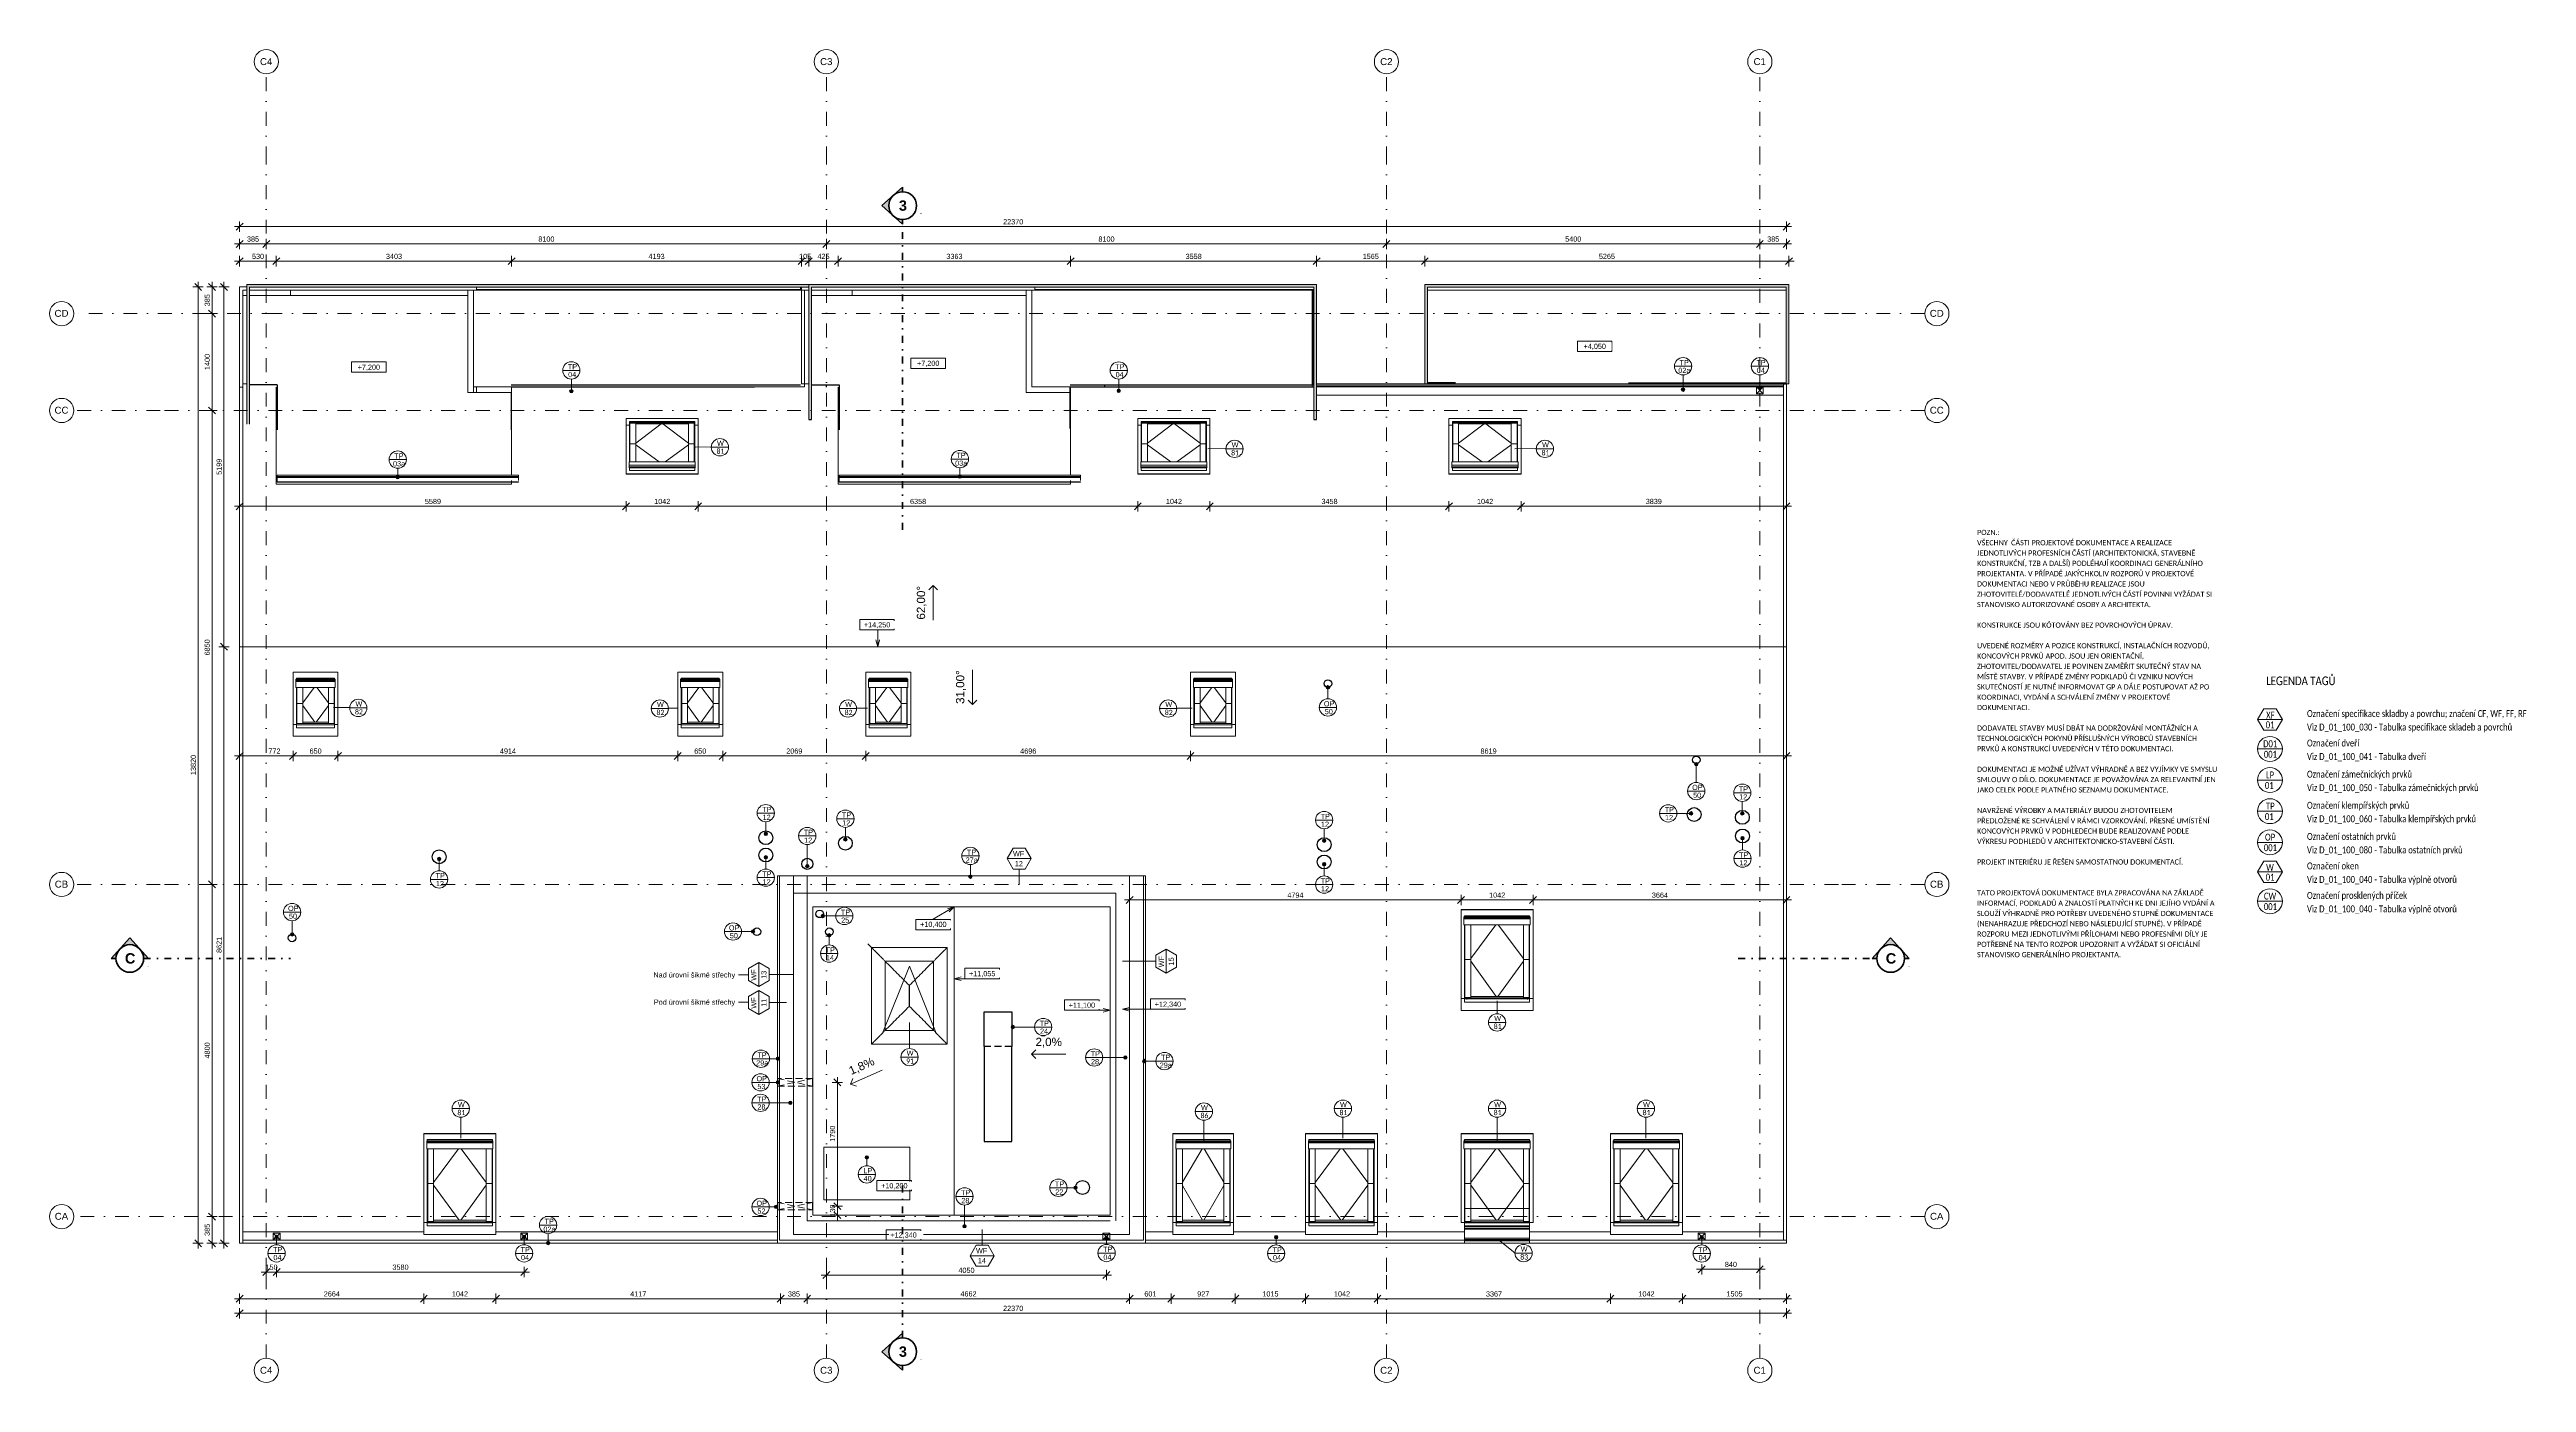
# Model space of a CAD drawing. Header units: millimetres. Extents: x -48069 to -12248, y -7799 to 11464.
import ezdxf

# ---------------------------------------------------------------- set-up
doc = ezdxf.new("R2010")
doc.units = ezdxf.units.MM
for name, pattern in [('HA_Dash_3mm-S1mm', [150, 100, -50]), ('HA_DashDot_10mm-S3mm', [500, 200, -150, 0, -150]), ('HA_DashDot_4mm-S1mm', [200, 100, -50, 0, -50]), ('HA_DashDot_6mm-S2mm', [300, 100, -100, 0, -100])]:
    doc.linetypes.add(name, pattern=pattern)
for name, color, linetype, lineweight in [('A-____-____-DIMS', 9, 'Continuous', 5), ('A-____-____-DIMS-50', 9, 'Continuous', 5), ('A-AREA-____-OTLN', 9, 'Continuous', 25), ('A-DETL-____-HDLN', 9, 'HA_Dash_3mm-S1mm', 25), ('A-DETL-____-OTLN', 9, 'Continuous', 25), ('A-DETL-____-THIN', 9, 'Continuous', 9), ('A-FLOR-____-OTLN', 9, 'Continuous', 9), ('A-FLOR-HRAL-OTLN', 9, 'Continuous', 9), ('A-GENM-____-HDLN', 9, 'HA_Dash_3mm-S1mm', 9), ('A-GENM-____-IDEN', 9, 'Continuous', 9), ('A-GENM-____-MCUT', 9, 'HA_Dash_3mm-S1mm', 25), ('A-GENM-____-OTLN', 9, 'Continuous', 9), ('A-GLAZ-____-IDEN', 9, 'Continuous', 9), ('A-GLAZ-____-OTLN', 9, 'Continuous', 5), ('A-ROOF-____-OTLN', 9, 'Continuous', 9), ('A-WALL-____-IDEN', 9, 'Continuous', 9), ('A-WALL-____-OTLN', 9, 'Continuous', 9), ('G-____-____-DIMS', 9, 'Continuous', 5), ('G-____-____-SYMB', 9, 'HA_DashDot_4mm-S1mm', 9), ('G-____-____-TEXT', 9, 'Continuous', 5), ('I-WALL-____-OTLN', 9, 'Continuous', 9), ('M-HVAC-DUCT-OTLN', 9, 'Continuous', 9), ('S-GRID-____-IDEN', 9, 'Continuous', 9), ('S-GRID-____-OTLN', 9, 'Continuous', 5)]:
    doc.layers.add(name, color=color, linetype=linetype, lineweight=lineweight)
doc.styles.add('Arial', font='arial.ttf', dxfattribs={"height": 100})
doc.styles.add('Arial_1', font='arial.ttf', dxfattribs={"height": 75})
doc.styles.add('Arial_2', font='arial.ttf', dxfattribs={"height": 120})
doc.styles.add('Arial_3', font='arial.ttf', dxfattribs={"height": 50})
doc.styles.add('Arial_4', font='arial.ttf', dxfattribs={"width": 0.8, "height": 75})
doc.styles.add('Arial_5', font='arial.ttf', dxfattribs={"height": 1.5})
doc.styles.add('Arial_B', font='arialbd.ttf', dxfattribs={"height": 150})
doc.styles.add('Calibri', font='calibri.ttf', dxfattribs={"width": 0.8, "height": 75})
doc.styles.add('Calibri_1', font='calibri.ttf', dxfattribs={"height": 75})
doc.styles.add('Calibri_2', font='calibri.ttf', dxfattribs={"width": 0.8, "height": 125})
doc.styles.add('Calibri_3', font='calibri.ttf', dxfattribs={"width": 0.8, "height": 100})
doc.dimstyles.new('Inner_Dimensions', dxfattribs={"dimscale": 304.8, "dimtxt": 76.519455, "dimasz": 0.328084, "dimexe": 0.246063, "dimexo": 0.0625, "dimgap": 0.032808, "dimtad": 1, "dimdec": 0, "dimzin": 0, "dimdsep": 46, "dimtxsty": 'Arial_1', "dimblk1": 'OBLIQUE', "dimblk2": 'OBLIQUE', "dimsah": 1, "dimcen": 0.09, "dimdle": 0.246063, "dimazin": 0, "dimtfac": 1, "dimtdec": 4, "dimtix": 1, "dimtmove": 0, "dimatfit": 3, "dimfxl": 0.246063, "dimfxlon": 1, "dimtvp": 1, "dimtolj": 1, "dimtzin": 0, "dimlwd": 9, "dimlwe": 9, "dimarcsym": 2})
doc.dimstyles.new('Inner_Dimensions_1', dxfattribs={"dimscale": 304.8, "dimtxt": 76.519455, "dimasz": 0.328084, "dimexe": 0.246063, "dimexo": 0.0625, "dimgap": 0.032808, "dimtad": 1, "dimdec": 0, "dimzin": 0, "dimdsep": 46, "dimtxsty": 'Arial_1', "dimblk1": 'OBLIQUE', "dimblk2": 'OBLIQUE', "dimsah": 1, "dimcen": 0.09, "dimdle": 0.246063, "dimazin": 0, "dimtfac": 1, "dimtdec": 4, "dimtix": 1, "dimtmove": 2, "dimatfit": 3, "dimfxl": 0.246063, "dimfxlon": 1, "dimtvp": 1, "dimtolj": 1, "dimtzin": 0, "dimlwd": 9, "dimlwe": 9, "dimarcsym": 2})

# ---------------------------------------------------------------- blocks, each defined once
blk = doc.blocks.new('Roof-Windows_VELUX_VFE - VFE size 940x1370 _PK38__31-1785092-DPS_STŘECHA-C')
at = {"layer": 'A-GLAZ-____-OTLN'}
for p, q in [((470, 235), (-470, 235)), ((-470, -235), (-470, 235)), ((470, 63), (-470, 63)), ((-470, 60), (470, 60)), ((-470, 51), (470, 51)), ((-470, 26), (470, 26)), ((470, -235), (470, 235)), ((-470, -235), (470, -235))]:
    blk.add_line(p, q, dxfattribs=at)
blk = doc.blocks.new('Top Rail Type - Top Rail_Internal_-1462590-DPS_STŘECHA-C')
at = {"layer": 'A-FLOR-HRAL-OTLN'}
for points in [[(-22955, 8028), (-22915, 8068), (-28180, 8068), (-28140, 8028), (-24104, 8028)], [(-28180, 6633), (-28140, 6633), (-28140, 8028), (-28180, 8068), (-28180, 7672)], [(-22955, 6633), (-22915, 6633), (-22915, 8068), (-22955, 8028), (-22955, 7672)]]:
    blk.add_hatch(color=256, dxfattribs=at).paths.add_polyline_path(points)
for p, q in [((-28180, 8068), (-22915, 8068)), ((-28180, 6633), (-28180, 8068)), ((-22955, 8028), (-28140, 8028)), ((-28140, 8028), (-28140, 6633)), ((-22955, 6633), (-22955, 8028)), ((-22915, 8068), (-22915, 6633)), ((-22915, 6633), (-22950, 6633))]:
    blk.add_line(p, q, dxfattribs=at)
blk = doc.blocks.new('Top Rail Type - Top Rail_Internal_-V1-DPS_STŘECHA-C')
at = {"layer": 'A-FLOR-HRAL-OTLN'}
for p, q in [((-28180, 8068), (-28180, 6633)), ((-22915, 8068), (-28180, 8068)), ((-28140, 8028), (-28140, 6633)), ((-22955, 8028), (-28140, 8028)), ((-22955, 6633), (-22955, 8028)), ((-22915, 6633), (-22915, 8068)), ((-22950, 6633), (-22915, 6633))]:
    blk.add_line(p, q, dxfattribs=at)
blk = doc.blocks.new('Top Rail Type - Top Rail_Internal_-1462758-DPS_STŘECHA-C')
at = {"layer": 'A-FLOR-HRAL-OTLN'}
for points in [[(-37090, 8028), (-37090, 8068), (-45215, 8068), (-45175, 8028), (-37433, 8028)], [(-45215, 6051), (-45175, 6051), (-45175, 8028), (-45215, 8068), (-45215, 6591)]]:
    blk.add_hatch(color=256, dxfattribs=at).paths.add_polyline_path(points)
for p, q in [((-45215, 8068), (-37090, 8068)), ((-45215, 6051), (-45215, 8068)), ((-37090, 8028), (-45175, 8028)), ((-45175, 8028), (-45175, 6051)), ((-37090, 8068), (-37090, 8028))]:
    blk.add_line(p, q, dxfattribs=at)
blk = doc.blocks.new('Top Rail Type - Top Rail_Internal_-V2-DPS_STŘECHA-C')
at = {"layer": 'A-FLOR-HRAL-OTLN'}
for p, q in [((-45215, 8068), (-45215, 6051)), ((-37090, 8068), (-45215, 8068)), ((-45175, 8028), (-45175, 6051)), ((-37090, 8028), (-45175, 8028)), ((-37090, 8028), (-37090, 8068))]:
    blk.add_line(p, q, dxfattribs=at)
blk = doc.blocks.new('Railing - 40 x12 mm-1462728-DPS_STŘECHA-C')
at = {"layer": 'A-FLOR-HRAL-OTLN'}
blk.add_hatch(color=256, dxfattribs=at).paths.add_polyline_path([(-6, 6), (-20, 6), (-20, 4), (20, 4), (20, 6)])
for p, q in [((-20, 4), (-20, 6)), ((-20, 6), (20, 6)), ((20, 6), (20, 4))]:
    blk.add_line(p, q, dxfattribs=at)
blk = doc.blocks.new('Railing - 40 x12 mm-V3-DPS_STŘECHA-C')
at = {"layer": 'A-FLOR-HRAL-OTLN'}
blk.add_hatch(color=256, dxfattribs=at).paths.add_polyline_path([(20, -6), (20, -4), (-20, -4), (-20, -6)])
for p, q in [((-20, -6), (-20, -4)), ((-20, -6), (20, -6)), ((20, -4), (20, -6))]:
    blk.add_line(p, q, dxfattribs=at)
blk = doc.blocks.new('Railing - Railing-1462773-DPS_STŘECHA-C')
blk.add_blockref('Railing - 40 x12 mm-V3-DPS_STŘECHA-C', (-37070, 6119))
at = {"rotation": 180}
blk.add_blockref('Railing - 40 x12 mm-1462728-DPS_STŘECHA-C', (-29765, 6119), dxfattribs=at)
blk = doc.blocks.new('Top Rail Type - Top Rail_Internal_-1462797-DPS_STŘECHA-C')
at = {"layer": 'A-FLOR-HRAL-OTLN'}
for points in [[(-29785, 8028), (-29745, 8068), (-37090, 8068), (-37050, 8028), (-30163, 8028)], [(-37050, 6116), (-37050, 8028), (-37090, 8068), (-37090, 6116)], [(-29745, 6116), (-29745, 8068), (-29785, 8028), (-29785, 6116), (-29759, 6116)]]:
    blk.add_hatch(color=256, dxfattribs=at).paths.add_polyline_path(points)
for p, q in [((-37090, 8068), (-29745, 8068)), ((-37090, 6116), (-37090, 8068)), ((-29785, 8028), (-37050, 8028)), ((-37050, 8028), (-37050, 6116)), ((-29785, 6116), (-29785, 8028)), ((-29745, 8068), (-29745, 6116)), ((-37050, 6116), (-37090, 6116)), ((-29745, 6116), (-29785, 6116))]:
    blk.add_line(p, q, dxfattribs=at)
blk = doc.blocks.new('Top Rail Type - Top Rail_Internal_-V4-DPS_STŘECHA-C')
at = {"layer": 'A-FLOR-HRAL-OTLN'}
for p, q in [((-37090, 8068), (-37090, 6116)), ((-29745, 8068), (-37090, 8068)), ((-37050, 8028), (-37050, 6116)), ((-29785, 8028), (-37050, 8028)), ((-29785, 6116), (-29785, 8028)), ((-29745, 6116), (-29745, 8068)), ((-37050, 6116), (-37090, 6116)), ((-29785, 6116), (-29745, 6116))]:
    blk.add_line(p, q, dxfattribs=at)
blk = doc.blocks.new('Roof-Windows_VELUX_CXP_ISD-1 - CXP size 900x1200 _090120_-1781143-DPS_STŘECHA-C')
at = {"layer": 'A-GLAZ-____-OTLN'}
for p, q in [((-697, 547), (697, 547)), ((-697, -547), (-697, 547)), ((-669, 519), (-697, 547)), ((-577, 427), (-654, 504)), ((-540, 390), (-564, 414)), ((538, 388), (-429, 0)), ((540, 390), (564, 414)), ((577, 427), (654, 504)), ((669, 519), (697, 547)), ((697, 547), (697, -547)), ((-500, 350), (-500, -350)), ((442, 350), (-500, 350)), ((-500, 350), (-500, -350)), ((442, 350), (-500, 350)), ((-153, -3), (-153, 3)), ((-153, 3), (153, 3)), ((153, 3), (153, -3)), ((500, 350), (443, 350)), ((500, 350), (443, 350)), ((500, -350), (500, 350)), ((500, -350), (500, 350)), ((-500, -350), (442, -350)), ((-500, -350), (442, -350)), ((-429, 0), (538, -388)), ((153, -3), (-153, -3)), ((443, -350), (500, -350)), ((443, -350), (500, -350)), ((-697, -547), (-669, -519)), ((697, -547), (-697, -547)), ((-654, -504), (-577, -427)), ((-564, -414), (-540, -390)), ((540, -390), (564, -414)), ((577, -427), (654, -504)), ((669, -519), (697, -547))]:
    blk.add_line(p, q, dxfattribs=at)
for points, knots in [([(-654, 504), (-656, 506), (-658, 508), (-661, 511), (-663, 513), (-665, 514), (-666, 516), (-668, 518), (-669, 519), (-669, 519)], [0, 0, 0, 0, 0.25, 0.375, 0.5, 0.5625, 0.625, 0.75, 1, 1, 1, 1]), ([(500, 350), (505, 355), (515, 366), (528, 378), (535, 385), (538, 388)], [0, 0, 0, 0, 0.3333333, 0.6666667, 0.9231467, 0.9231467, 0.9231467, 0.9231467]), ([(654, 504), (656, 506), (658, 508), (661, 511), (663, 513), (664, 514), (666, 516), (668, 518), (669, 519), (669, 519)], [0, 0, 0, 0, 0.25, 0.375, 0.5, 0.5625, 0.625, 0.75, 1, 1, 1, 1]), ([(500, -350), (505, -355), (516, -365), (528, -378), (535, -385), (538, -388)], [0, 0, 0, 0, 0.3333333, 0.6666667, 0.9231467, 0.9231467, 0.9231467, 0.9231467]), ([(-669, -519), (-669, -519), (-668, -518), (-665, -515), (-664, -514), (-663, -512), (-661, -511), (-658, -508), (-656, -506), (-654, -504)], [-1, -1, -1, -1, -0.75, -0.625, -0.5, -0.4375, -0.375, -0.25, 0, 0, 0, 0]), ([(654, -504), (656, -506), (658, -508), (661, -511), (663, -513), (664, -514), (666, -516), (668, -518), (669, -519), (669, -519)], [0, 0, 0, 0, 0.25, 0.375, 0.5, 0.5625, 0.625, 0.75, 1, 1, 1, 1])]:
    blk.add_open_spline(points, degree=3, knots=knots, dxfattribs=at)
for points in [[(-564, 414), (-565, 415), (-567, 417), (-570, 420), (-573, 423), (-576, 426), (-577, 427)], [(-500, 350), (-505, 355), (-516, 365), (-529, 379), (-537, 387), (-540, 390)], [(538, 388), (539, 389), (540, 390), (540, 390)], [(564, 414), (565, 415), (567, 417), (570, 420), (573, 423), (576, 426), (577, 427)], [(-153, 3), (-182, 32), (-242, 92), (-329, 179), (-415, 265), (-472, 322), (-500, 350)], [(153, 3), (182, 32), (242, 92), (329, 179), (415, 265), (472, 322), (500, 350)], [(-540, -390), (-537, -387), (-529, -379), (-515, -366), (-505, -355), (-500, -350)], [(-500, -350), (-472, -322), (-415, -265), (-329, -179), (-242, -92), (-182, -32), (-153, -3)], [(153, -3), (182, -32), (242, -92), (329, -179), (415, -265), (472, -322), (500, -350)], [(-577, -427), (-576, -426), (-573, -423), (-570, -420), (-567, -417), (-565, -415), (-564, -414)], [(538, -388), (539, -389), (540, -390), (540, -390)], [(564, -414), (565, -415), (567, -417), (570, -420), (573, -423), (576, -426), (577, -427)]]:
    blk.add_open_spline(points, degree=3, dxfattribs=at)
blk = doc.blocks.new('HA_GM_Gutter_Balcony - HA_GM_Gutter_Facade TP03-1661974-DPS_STŘECHA-C')
at = {"layer": 'A-GENM-____-OTLN'}
for p, q in [((0, 70), (0, 75)), ((3490, 75), (0, 75)), ((3490, 70), (0, 70)), ((0, 10), (0, 51)), ((0, -8), (0, 10)), ((3490, 10), (0, 10)), ((3490, 75), (3490, 70)), ((3490, 70), (3490, 10)), ((3490, 10), (3490, -8)), ((0, -25), (0, -8)), ((3490, -8), (0, -8)), ((3490, -25), (0, -25)), ((3490, -8), (3490, -25))]:
    blk.add_line(p, q, dxfattribs=at)
blk = doc.blocks.new('Roof-Windows_VELUX_GLL_1061 - PK08-1786320-DPS_STŘECHA-C')
at = {"layer": 'A-GLAZ-____-OTLN'}
for p, q in [((-39731, 6131), (-39731, 6037)), ((-38689, 6131), (-39731, 6131)), ((-38739, 6091), (-39681, 6091)), ((-39681, 6077), (-39681, 6091)), ((-39681, 6091), (-39681, 6091)), ((-38739, 6091), (-38739, 6091)), ((-38739, 6091), (-38739, 6077)), ((-38689, 6037), (-38689, 6131)), ((-39731, 6037), (-39731, 5334)), ((-39681, 6037), (-39731, 6037)), ((-39731, 6037), (-39681, 6037)), ((-39681, 6068), (-39681, 6076)), ((-39681, 6076), (-38739, 6076)), ((-39681, 6063), (-39681, 6068)), ((-39681, 6068), (-38739, 6068)), ((-39681, 6053), (-39681, 6063)), ((-39681, 6053), (-39675, 6053)), ((-39681, 5506), (-39681, 6053)), ((-39675, 6067), (-39591, 6067)), ((-39675, 5765), (-39675, 6067)), ((-39591, 5765), (-39675, 5765)), ((-39675, 5765), (-39591, 5765)), ((-39675, 5765), (-39675, 5506)), ((-39591, 5765), (-39591, 6067)), ((-39591, 6053), (-38829, 6053)), ((-39222, 6053), (-39591, 5775)), ((-39591, 5506), (-39591, 5765)), ((-39591, 5754), (-39251, 5506)), ((-39198, 6053), (-38829, 5775)), ((-38829, 5754), (-39168, 5506)), ((-38829, 6067), (-38745, 6067)), ((-38829, 6067), (-38829, 5765)), ((-38745, 5765), (-38829, 5765)), ((-38829, 5765), (-38745, 5765)), ((-38829, 5765), (-38829, 5506)), ((-38745, 6067), (-38745, 5765)), ((-38745, 6053), (-38739, 6053)), ((-38745, 5506), (-38745, 5765)), ((-38739, 6076), (-38739, 6068)), ((-38739, 6068), (-38739, 6063)), ((-38739, 6063), (-38739, 6053)), ((-38739, 5506), (-38739, 6053)), ((-38689, 6037), (-38739, 6037)), ((-38739, 6037), (-38689, 6037)), ((-38689, 5334), (-38689, 6037)), ((-39689, 5506), (-38731, 5506)), ((-39689, 5506), (-39689, 5458)), ((-39689, 5458), (-38731, 5458)), ((-39689, 5436), (-39689, 5458)), ((-39689, 5429), (-39689, 5436)), ((-39689, 5436), (-38731, 5436)), ((-39689, 5417), (-39689, 5429)), ((-39689, 5429), (-38731, 5429)), ((-39689, 5417), (-38731, 5417)), ((-39681, 5381), (-39681, 5417)), ((-38739, 5381), (-39681, 5381)), ((-38739, 5417), (-38739, 5381)), ((-38731, 5458), (-38731, 5506)), ((-38731, 5458), (-38731, 5436)), ((-38731, 5436), (-38731, 5429)), ((-38731, 5429), (-38731, 5417)), ((-39731, 5334), (-38689, 5334)), ((-39731, 5330), (-39731, 5334)), ((-38689, 5330), (-39731, 5330)), ((-38689, 5330), (-38689, 5334))]:
    blk.add_line(p, q, dxfattribs=at)
blk = doc.blocks.new('Roof-Windows_VELUX_GLL_1061 - PK08-1785849-DPS_STŘECHA-C')
at = {"layer": 'A-GLAZ-____-OTLN'}
for p, q in [((-42656, -4201), (-41614, -4201)), ((-42656, -4201), (-42656, -4204)), ((-41614, -4204), (-42656, -4204)), ((-42656, -4204), (-42656, -5488)), ((-42606, -4289), (-41664, -4289)), ((-42606, -4305), (-42606, -4289)), ((-41664, -4289), (-41664, -4305)), ((-41614, -4201), (-41614, -4204)), ((-41614, -5488), (-41614, -4204)), ((-42614, -4312), (-42614, -4305)), ((-41656, -4305), (-42614, -4305)), ((-42614, -4324), (-42614, -4312)), ((-41656, -4312), (-42614, -4312)), ((-42614, -4337), (-42614, -4324)), ((-41656, -4324), (-42614, -4324)), ((-41656, -4337), (-42614, -4337)), ((-42614, -4337), (-42614, -4423)), ((-41656, -4423), (-42614, -4423)), ((-42606, -4423), (-42606, -5455)), ((-42600, -4423), (-42600, -4922)), ((-42516, -4909), (-42153, -4423)), ((-42516, -4922), (-42516, -4423)), ((-41754, -4909), (-42117, -4423)), ((-41754, -4423), (-41754, -4922)), ((-41670, -4922), (-41670, -4423)), ((-41664, -4423), (-41664, -5455)), ((-41656, -4305), (-41656, -4312)), ((-41656, -4312), (-41656, -4324)), ((-41656, -4324), (-41656, -4337)), ((-41656, -4423), (-41656, -4337)), ((-42600, -4922), (-42516, -4922)), ((-42600, -5474), (-42600, -4922)), ((-42516, -4922), (-42600, -4922)), ((-42516, -5474), (-42516, -4922)), ((-42147, -5455), (-42516, -4947)), ((-42123, -5455), (-41754, -4947)), ((-41754, -4922), (-41670, -4922)), ((-41754, -4922), (-41754, -5474)), ((-41670, -4922), (-41754, -4922)), ((-41670, -4922), (-41670, -5474)), ((-42656, -5488), (-42606, -5488)), ((-42606, -5488), (-42656, -5488)), ((-42656, -5488), (-42656, -5659)), ((-42656, -5659), (-41614, -5659)), ((-42606, -5469), (-42606, -5455)), ((-42600, -5455), (-42606, -5455)), ((-42606, -5477), (-42606, -5469)), ((-42606, -5492), (-42606, -5477)), ((-41664, -5477), (-42606, -5477)), ((-41664, -5492), (-42606, -5492)), ((-42606, -5492), (-42606, -5499)), ((-42606, -5537), (-42606, -5499)), ((-42606, -5538), (-42606, -5537)), ((-42606, -5538), (-41664, -5538)), ((-42516, -5474), (-42600, -5474)), ((-42573, -5492), (-42573, -5499)), ((-41754, -5455), (-42516, -5455)), ((-41670, -5474), (-41754, -5474)), ((-41697, -5492), (-41697, -5499)), ((-41664, -5455), (-41670, -5455)), ((-41664, -5455), (-41664, -5469)), ((-41664, -5469), (-41664, -5477)), ((-41664, -5477), (-41664, -5492)), ((-41664, -5488), (-41614, -5488)), ((-41614, -5488), (-41664, -5488)), ((-41664, -5492), (-41664, -5499)), ((-41664, -5499), (-41664, -5537)), ((-41664, -5537), (-41664, -5538)), ((-41614, -5659), (-41614, -5488))]:
    blk.add_line(p, q, dxfattribs=at)
blk = doc.blocks.new('Roof-Windows_VELUX_GLL_1061 - MK08-1785881-DPS_STŘECHA-C')
at = {"layer": 'A-GLAZ-____-OTLN'}
for p, q in [((-31825, -4201), (-30945, -4201)), ((-31825, -4201), (-31825, -4204)), ((-30945, -4204), (-31825, -4204)), ((-31825, -4204), (-31825, -5488)), ((-31775, -4289), (-30995, -4289)), ((-31775, -4305), (-31775, -4289)), ((-30995, -4289), (-30995, -4305)), ((-30945, -4201), (-30945, -4204)), ((-30945, -5488), (-30945, -4204)), ((-31783, -4312), (-31783, -4305)), ((-30987, -4305), (-31783, -4305)), ((-31783, -4324), (-31783, -4312)), ((-30987, -4312), (-31783, -4312)), ((-31783, -4337), (-31783, -4324)), ((-30987, -4324), (-31783, -4324)), ((-30987, -4337), (-31783, -4337)), ((-31783, -4337), (-31783, -4423)), ((-30987, -4423), (-31783, -4423)), ((-31775, -4423), (-31775, -5455)), ((-31769, -4423), (-31769, -4922)), ((-31685, -4904), (-31399, -4423)), ((-31685, -4922), (-31685, -4423)), ((-31085, -4904), (-31371, -4423)), ((-31085, -4423), (-31085, -4922)), ((-31001, -4922), (-31001, -4423)), ((-30995, -4423), (-30995, -5455)), ((-30987, -4305), (-30987, -4312)), ((-30987, -4312), (-30987, -4324)), ((-30987, -4324), (-30987, -4337)), ((-30987, -4423), (-30987, -4337)), ((-31769, -4922), (-31685, -4922)), ((-31769, -5474), (-31769, -4922)), ((-31685, -4922), (-31769, -4922)), ((-31685, -5474), (-31685, -4922)), ((-31394, -5455), (-31685, -4952)), ((-31376, -5455), (-31085, -4952)), ((-31085, -4922), (-31001, -4922)), ((-31085, -4922), (-31085, -5474)), ((-31001, -4922), (-31085, -4922)), ((-31001, -4922), (-31001, -5474)), ((-31825, -5488), (-31775, -5488)), ((-31775, -5488), (-31825, -5488)), ((-31825, -5488), (-31825, -5659)), ((-31825, -5659), (-30945, -5659)), ((-31775, -5469), (-31775, -5455)), ((-31769, -5455), (-31775, -5455)), ((-31775, -5477), (-31775, -5469)), ((-31775, -5492), (-31775, -5477)), ((-30995, -5477), (-31775, -5477)), ((-30995, -5492), (-31775, -5492)), ((-31775, -5492), (-31775, -5499)), ((-31775, -5537), (-31775, -5499)), ((-31775, -5538), (-31775, -5537)), ((-31775, -5538), (-30995, -5538)), ((-31685, -5474), (-31769, -5474)), ((-31742, -5492), (-31742, -5499)), ((-31085, -5455), (-31685, -5455)), ((-31001, -5474), (-31085, -5474)), ((-31028, -5492), (-31028, -5499)), ((-30995, -5455), (-31001, -5455)), ((-30995, -5455), (-30995, -5469)), ((-30995, -5469), (-30995, -5477)), ((-30995, -5477), (-30995, -5492)), ((-30995, -5488), (-30945, -5488)), ((-30945, -5488), (-30995, -5488)), ((-30995, -5492), (-30995, -5499)), ((-30995, -5499), (-30995, -5537)), ((-30995, -5537), (-30995, -5538)), ((-30945, -5659), (-30945, -5488))]:
    blk.add_line(p, q, dxfattribs=at)
blk = doc.blocks.new('Roof-Windows_VELUX_GLL_1061 - PK08-1786651-DPS_STŘECHA-C')
at = {"layer": 'A-GLAZ-____-OTLN'}
for p, q in [((-27656, -965), (-26614, -965)), ((-27656, -965), (-27656, -968)), ((-26614, -968), (-27656, -968)), ((-27656, -968), (-27656, -2252)), ((-27614, -1076), (-27614, -1069)), ((-26656, -1069), (-27614, -1069)), ((-27606, -1054), (-26664, -1054)), ((-27606, -1069), (-27606, -1054)), ((-26664, -1054), (-26664, -1069)), ((-26656, -1069), (-26656, -1076)), ((-26614, -965), (-26614, -968)), ((-26614, -2252), (-26614, -968)), ((-27614, -1088), (-27614, -1076)), ((-26656, -1076), (-27614, -1076)), ((-27614, -1101), (-27614, -1088)), ((-26656, -1088), (-27614, -1088)), ((-26656, -1101), (-27614, -1101)), ((-27614, -1101), (-27614, -1187)), ((-26656, -1187), (-27614, -1187)), ((-27606, -1187), (-27606, -2219)), ((-27600, -1187), (-27600, -1687)), ((-27516, -1673), (-27153, -1187)), ((-27516, -1687), (-27516, -1187)), ((-26754, -1673), (-27117, -1187)), ((-26754, -1187), (-26754, -1687)), ((-26670, -1687), (-26670, -1187)), ((-26664, -1187), (-26664, -2219)), ((-26656, -1076), (-26656, -1088)), ((-26656, -1088), (-26656, -1101)), ((-26656, -1187), (-26656, -1101)), ((-27600, -1687), (-27516, -1687)), ((-27600, -2238), (-27600, -1687)), ((-27516, -1687), (-27600, -1687)), ((-27516, -2238), (-27516, -1687)), ((-27147, -2219), (-27516, -1711)), ((-27123, -2219), (-26754, -1711)), ((-26754, -1687), (-26670, -1687)), ((-26754, -1687), (-26754, -2238)), ((-26670, -1687), (-26754, -1687)), ((-26670, -1687), (-26670, -2238)), ((-27656, -2252), (-27606, -2252)), ((-27606, -2252), (-27656, -2252)), ((-27656, -2252), (-27656, -2424)), ((-27656, -2424), (-26614, -2424)), ((-27606, -2233), (-27606, -2219)), ((-27600, -2219), (-27606, -2219)), ((-27606, -2241), (-27606, -2233)), ((-27606, -2256), (-27606, -2241)), ((-26664, -2241), (-27606, -2241)), ((-26664, -2256), (-27606, -2256)), ((-27606, -2256), (-27606, -2263)), ((-27606, -2301), (-27606, -2263)), ((-27606, -2302), (-27606, -2301)), ((-27606, -2302), (-26664, -2302)), ((-27516, -2238), (-27600, -2238)), ((-27573, -2256), (-27573, -2263)), ((-26754, -2219), (-27516, -2219)), ((-26670, -2238), (-26754, -2238)), ((-26697, -2256), (-26697, -2263)), ((-26664, -2219), (-26670, -2219)), ((-26664, -2219), (-26664, -2233)), ((-26664, -2233), (-26664, -2241)), ((-26664, -2241), (-26664, -2256)), ((-26664, -2252), (-26614, -2252)), ((-26614, -2252), (-26664, -2252)), ((-26664, -2256), (-26664, -2263)), ((-26664, -2263), (-26664, -2301)), ((-26664, -2301), (-26664, -2302)), ((-26614, -2424), (-26614, -2252))]:
    blk.add_line(p, q, dxfattribs=at)
blk = doc.blocks.new('Roof-Windows_VELUX_GLL_1061 - CK02-1785915-DPS_STŘECHA-C')
at = {"layer": 'A-GLAZ-____-OTLN'}
for p, q in [((-44548, 2467), (-43898, 2467)), ((-44548, 2467), (-44548, 2464)), ((-43898, 2464), (-44548, 2464)), ((-44548, 2464), (-44548, 1712)), ((-44506, 2356), (-44506, 2363)), ((-43940, 2363), (-44506, 2363)), ((-44506, 2344), (-44506, 2356)), ((-43940, 2356), (-44506, 2356)), ((-44506, 2331), (-44506, 2344)), ((-43940, 2344), (-44506, 2344)), ((-43940, 2331), (-44506, 2331)), ((-44506, 2331), (-44506, 2245)), ((-43940, 2245), (-44506, 2245)), ((-44498, 2378), (-43948, 2378)), ((-44498, 2363), (-44498, 2378)), ((-44498, 2245), (-44498, 1744)), ((-44491, 2245), (-44491, 2011)), ((-44408, 2025), (-44241, 2245)), ((-44408, 2011), (-44408, 2245)), ((-44037, 2025), (-44205, 2245)), ((-44037, 2245), (-44037, 2011)), ((-43954, 2011), (-43954, 2245)), ((-43948, 2378), (-43948, 2363)), ((-43948, 2245), (-43948, 1744)), ((-43940, 2363), (-43940, 2356)), ((-43940, 2356), (-43940, 2344)), ((-43940, 2344), (-43940, 2331)), ((-43940, 2245), (-43940, 2331)), ((-43898, 2467), (-43898, 2464)), ((-43898, 1712), (-43898, 2464)), ((-44491, 2011), (-44408, 2011)), ((-44491, 1725), (-44491, 2011)), ((-44408, 2011), (-44491, 2011)), ((-44408, 1725), (-44408, 2011)), ((-44234, 1744), (-44408, 1986)), ((-44211, 1744), (-44037, 1986)), ((-44037, 2011), (-43954, 2011)), ((-44037, 2011), (-44037, 1725)), ((-43954, 2011), (-44037, 2011)), ((-43954, 2011), (-43954, 1725)), ((-44548, 1712), (-44498, 1712)), ((-44498, 1712), (-44548, 1712)), ((-44548, 1712), (-44548, 1540)), ((-44548, 1540), (-43898, 1540)), ((-44498, 1730), (-44498, 1744)), ((-44491, 1744), (-44498, 1744)), ((-44498, 1723), (-44498, 1730)), ((-44498, 1707), (-44498, 1723)), ((-43948, 1723), (-44498, 1723)), ((-43948, 1707), (-44498, 1707)), ((-44498, 1707), (-44498, 1701)), ((-44498, 1663), (-44498, 1701)), ((-44498, 1662), (-44498, 1663)), ((-44498, 1662), (-43948, 1662)), ((-44408, 1725), (-44491, 1725)), ((-44465, 1707), (-44465, 1701)), ((-44037, 1744), (-44408, 1744)), ((-43954, 1725), (-44037, 1725)), ((-43981, 1707), (-43981, 1701)), ((-43948, 1744), (-43954, 1744)), ((-43948, 1744), (-43948, 1730)), ((-43948, 1730), (-43948, 1723)), ((-43948, 1723), (-43948, 1707)), ((-43948, 1712), (-43898, 1712)), ((-43898, 1712), (-43948, 1712)), ((-43948, 1707), (-43948, 1701)), ((-43948, 1701), (-43948, 1663)), ((-43948, 1663), (-43948, 1662)), ((-43898, 1540), (-43898, 1712))]:
    blk.add_line(p, q, dxfattribs=at)
blk = doc.blocks.new('Roof-Windows_VELUX_GLL_1061 - PK08-1786227-DPS_STŘECHA-C')
at = {"layer": 'A-GLAZ-____-OTLN'}
for p, q in [((-27656, -4201), (-26614, -4201)), ((-27656, -4201), (-27656, -4204)), ((-26614, -4204), (-27656, -4204)), ((-27656, -4204), (-27656, -5488)), ((-27606, -4289), (-26664, -4289)), ((-27606, -4305), (-27606, -4289)), ((-26664, -4289), (-26664, -4305)), ((-26614, -4201), (-26614, -4204)), ((-26614, -5488), (-26614, -4204)), ((-27614, -4312), (-27614, -4305)), ((-26656, -4305), (-27614, -4305)), ((-27614, -4324), (-27614, -4312)), ((-26656, -4312), (-27614, -4312)), ((-27614, -4337), (-27614, -4324)), ((-26656, -4324), (-27614, -4324)), ((-26656, -4337), (-27614, -4337)), ((-27614, -4337), (-27614, -4423)), ((-26656, -4423), (-27614, -4423)), ((-27606, -4423), (-27606, -5455)), ((-27600, -4423), (-27600, -4922)), ((-27516, -4909), (-27153, -4423)), ((-27516, -4922), (-27516, -4423)), ((-26754, -4909), (-27117, -4423)), ((-26754, -4423), (-26754, -4922)), ((-26670, -4922), (-26670, -4423)), ((-26664, -4423), (-26664, -5455)), ((-26656, -4305), (-26656, -4312)), ((-26656, -4312), (-26656, -4324)), ((-26656, -4324), (-26656, -4337)), ((-26656, -4423), (-26656, -4337)), ((-27600, -4922), (-27516, -4922)), ((-27600, -5474), (-27600, -4922)), ((-27516, -4922), (-27600, -4922)), ((-27516, -5474), (-27516, -4922)), ((-27147, -5455), (-27516, -4947)), ((-27123, -5455), (-26754, -4947)), ((-26754, -4922), (-26670, -4922)), ((-26754, -4922), (-26754, -5474)), ((-26670, -4922), (-26754, -4922)), ((-26670, -4922), (-26670, -5474)), ((-27656, -5488), (-27606, -5488)), ((-27606, -5469), (-27606, -5455)), ((-27600, -5455), (-27606, -5455)), ((-27606, -5477), (-27606, -5469)), ((-27606, -5492), (-27606, -5477)), ((-26664, -5477), (-27606, -5477)), ((-26664, -5492), (-27606, -5492)), ((-27606, -5492), (-27606, -5499)), ((-27606, -5537), (-27606, -5499)), ((-27606, -5538), (-27606, -5537)), ((-27606, -5538), (-26664, -5538)), ((-27516, -5474), (-27600, -5474)), ((-27573, -5492), (-27573, -5499)), ((-26754, -5455), (-27516, -5455)), ((-26670, -5474), (-26754, -5474)), ((-26697, -5492), (-26697, -5499)), ((-26664, -5455), (-26670, -5455)), ((-26664, -5455), (-26664, -5469)), ((-26664, -5469), (-26664, -5477)), ((-26664, -5477), (-26664, -5492)), ((-26664, -5488), (-26614, -5488)), ((-26664, -5492), (-26664, -5499)), ((-26664, -5499), (-26664, -5537)), ((-26664, -5537), (-26664, -5538))]:
    blk.add_line(p, q, dxfattribs=at)
blk = doc.blocks.new('HA_GM_Generic Box - VRV Jednotka-1789997-DPS_STŘECHA-C')
at = {"layer": 'A-GENM-____-OTLN'}
for p, q in [((0, 0), (0, -765)), ((1240, 0), (0, 0)), ((1240, -765), (1240, 0)), ((0, -765), (1240, -765))]:
    blk.add_line(p, q, dxfattribs=at)
blk = doc.blocks.new('Railing - Railing-1844160-DPS_STŘECHA-C')
at = {"layer": 'A-FLOR-HRAL-OTLN'}
blk.add_hatch(color=256, dxfattribs=at).paths.add_polyline_path([(-26932, -5732), (-26665, -5732), (-26665, -5712), (-27605, -5712), (-27605, -5732), (-27335, -5732)])
for p, q in [((-26665, -5712), (-27605, -5712)), ((-27605, -5732), (-26665, -5732))]:
    blk.add_line(p, q, dxfattribs=at)
blk = doc.blocks.new('HA_GM_Opening_Circle_WallBased - Default-2049002-DPS_STŘECHA-C')
at = {"layer": 'A-GENM-____-HDLN'}
for p, q in [((70, 470), (70, -40)), ((180, 470), (70, -40)), ((70, 470), (180, -40)), ((180, -40), (180, 470))]:
    blk.add_line(p, q, dxfattribs=at)
at = {"layer": 'A-GENM-____-MCUT'}
for p, q in [((180, 472), (70, 472)), ((70, 472), (70, 470)), ((70, 472), (70, 470)), ((180, 470), (180, 472)), ((180, 472), (180, 470)), ((70, -40), (70, -42)), ((70, -40), (70, -42)), ((70, -42), (180, -42)), ((180, -42), (180, -40)), ((180, -40), (180, -42))]:
    blk.add_line(p, q, dxfattribs=at)
blk = doc.blocks.new('HA_GM_Opening_Circle_WallBased - Default-2049040-DPS_STŘECHA-C')
at = {"layer": 'A-GENM-____-HDLN'}
for p, q in [((70, 470), (70, -40)), ((180, 470), (70, -40)), ((70, 470), (180, -40)), ((180, -40), (180, 470))]:
    blk.add_line(p, q, dxfattribs=at)
at = {"layer": 'A-GENM-____-MCUT'}
for p, q in [((180, 472), (70, 472)), ((70, 472), (70, 470)), ((70, 472), (70, 470)), ((180, 470), (180, 472)), ((180, 472), (180, 470)), ((70, -40), (70, -41)), ((70, -40), (70, -41)), ((70, -41), (180, -41)), ((180, -41), (180, -40)), ((180, -40), (180, -41))]:
    blk.add_line(p, q, dxfattribs=at)
blk = doc.blocks.new('Grid - Radius 3_5mm-353793-DPS_STŘECHA-C')
at = {"layer": 'S-GRID-____-IDEN'}
blk.add_circle((0, 0), 3.5, dxfattribs=at)
blk = doc.blocks.new('Spot Elevations - Generic-448778-DPS_STŘECHA-C')
at = {"layer": 'G-____-____-DIMS', "lineweight": 9}
for p, q in [((-5, 0), (-5, 3)), ((-5, 3), (5, 3)), ((5, 0), (-5, 0)), ((5, 3), (5, 0))]:
    blk.add_line(p, q, dxfattribs=at)
blk = doc.blocks.new('HA_TAG_WD - Type Mark-1521999-DPS_STŘECHA-C')
at = {"layer": 'A-GLAZ-____-IDEN'}
blk.add_line((-2.5, 0), (2.5, 0), dxfattribs=at)
blk.add_circle((0, 0), 2.5, dxfattribs=at)
blk = doc.blocks.new('Section - With Sheet Number-366786-DPS_STŘECHA-C')
at = {"layer": 'G-____-____-SYMB', "linetype": 'Continuous', "lineweight": 5}
h = blk.add_hatch(color=256, dxfattribs=at)
edge = h.paths.add_edge_path()
edge.add_line((1.37, 0), (0, 0))
edge.add_arc((-4, 0), 4, 0, 180)
edge.add_line((-8, 0), (-9.37, 0))
edge.add_line((-9.37, 0), (-4, 6))
edge.add_line((-4, 6), (1.37, 0))
at = {"layer": 'G-____-____-SYMB', "linetype": 'Continuous', "lineweight": 100}
for p, q in [((-4, 6), (-9.37, 0)), ((-9.37, 0), (-8, 0)), ((1.37, 0), (-4, 6)), ((0, 0), (1.37, 0))]:
    blk.add_line(p, q, dxfattribs=at)
blk.add_circle((-4, 0), 4, dxfattribs=at)
blk.add_arc((-4, 0), 4, 0, 180, dxfattribs=at)
blk = doc.blocks.new('HA_TAG_GM_Products - Generic-588599-DPS_STŘECHA-C')
at = {"layer": 'A-GENM-____-IDEN'}
blk.add_line((-2.5, 0), (2.5, 0), dxfattribs=at)
blk.add_circle((0, 0), 2.5, dxfattribs=at)
blk = doc.blocks.new('DIMBLOCK1-DPS_STŘECHA-C')
at = {"layer": 'A-____-____-DIMS-50', "lineweight": 9}
for p, q in [((-45395, -6590), (-42656, -6590)), ((-45320, -6590), (-45370, -6640)), ((-45320, -6515), (-45320, -6665)), ((-45320, -6590), (-45320, -6515)), ((-45320, -6590), (-45270, -6540)), ((-42656, -6590), (-42706, -6640)), ((-42656, -6515), (-42656, -6665)), ((-42656, -6590), (-42656, -6515)), ((-42656, -6590), (-42606, -6540))]:
    blk.add_line(p, q, dxfattribs=at)
at = {"layer": 'A-____-____-DIMS-50', "color": 0, "lineweight": 9, "insert": (-44103, -6482), "char_height": 75, "width": 276.88, "attachment_point": 1, "line_spacing_factor": 0.941778, "style": 'Arial_1'}
blk.add_mtext('2664', dxfattribs=at)
blk = doc.blocks.new('_Oblique')
at = {"color": 0, "linetype": 'ByBlock', "lineweight": -2}
blk.add_line((-0.5, -0.5), (0.5, 0.5), dxfattribs=at)
blk = doc.blocks.new('DIMBLOCK2-DPS_STŘECHA-C')
at = {"layer": 'A-____-____-DIMS-50', "lineweight": 9}
for p, q in [((-42656, -6590), (-42706, -6640)), ((-42656, -6515), (-42656, -6665)), ((-42656, -6590), (-42656, -6515)), ((-42656, -6590), (-42606, -6540)), ((-42656, -6590), (-41614, -6590)), ((-41614, -6590), (-41664, -6640)), ((-41614, -6515), (-41614, -6665)), ((-41614, -6590), (-41614, -6515)), ((-41614, -6590), (-41564, -6540))]:
    blk.add_line(p, q, dxfattribs=at)
at = {"layer": 'A-____-____-DIMS-50', "color": 0, "lineweight": 9, "insert": (-42250, -6482), "char_height": 75, "width": 276.88, "attachment_point": 1, "line_spacing_factor": 0.941778, "style": 'Arial_1'}
blk.add_mtext('1042', dxfattribs=at)
blk = doc.blocks.new('DIMBLOCK3-DPS_STŘECHA-C')
at = {"layer": 'A-____-____-DIMS-50', "lineweight": 9}
for p, q in [((-41614, -6590), (-41664, -6640)), ((-41614, -6515), (-41614, -6665)), ((-41614, -6590), (-41614, -6515)), ((-41614, -6590), (-41564, -6540)), ((-41614, -6590), (-37497, -6590)), ((-37497, -6590), (-37547, -6640)), ((-37497, -6515), (-37497, -6665)), ((-37497, -6590), (-37497, -6515)), ((-37497, -6590), (-37447, -6540))]:
    blk.add_line(p, q, dxfattribs=at)
at = {"layer": 'A-____-____-DIMS-50', "color": 0, "lineweight": 9, "insert": (-39671, -6482), "char_height": 75, "width": 276.88, "attachment_point": 1, "line_spacing_factor": 0.941778, "style": 'Arial_1'}
blk.add_mtext('4117', dxfattribs=at)
blk = doc.blocks.new('DIMBLOCK4-DPS_STŘECHA-C')
at = {"layer": 'A-____-____-DIMS-50', "lineweight": 9}
for p, q in [((-37497, -6590), (-37547, -6640)), ((-37497, -6515), (-37497, -6665)), ((-37497, -6590), (-37497, -6515)), ((-37497, -6590), (-37447, -6540)), ((-37497, -6590), (-37112, -6590)), ((-37112, -6590), (-37162, -6640)), ((-37112, -6515), (-37112, -6665)), ((-37112, -6590), (-37112, -6515)), ((-37112, -6590), (-37062, -6540))]:
    blk.add_line(p, q, dxfattribs=at)
at = {"layer": 'A-____-____-DIMS-50', "color": 0, "lineweight": 9, "insert": (-37391, -6482), "char_height": 75, "width": 207.66, "attachment_point": 1, "line_spacing_factor": 0.941778, "style": 'Arial_1'}
blk.add_mtext('385', dxfattribs=at)
blk = doc.blocks.new('DIMBLOCK5-DPS_STŘECHA-C')
at = {"layer": 'A-____-____-DIMS-50', "lineweight": 9}
for p, q in [((-37112, -6590), (-37162, -6640)), ((-37112, -6515), (-37112, -6665)), ((-37112, -6590), (-37112, -6515)), ((-37112, -6590), (-37062, -6540)), ((-37112, -6590), (-32450, -6590)), ((-32450, -6590), (-32500, -6640)), ((-32450, -6515), (-32450, -6665)), ((-32450, -6590), (-32450, -6515)), ((-32450, -6590), (-32400, -6540))]:
    blk.add_line(p, q, dxfattribs=at)
at = {"layer": 'A-____-____-DIMS-50', "color": 0, "lineweight": 9, "insert": (-34896, -6482), "char_height": 75, "width": 276.88, "attachment_point": 1, "line_spacing_factor": 0.941778, "style": 'Arial_1'}
blk.add_mtext('4662', dxfattribs=at)
blk = doc.blocks.new('DIMBLOCK6-DPS_STŘECHA-C')
at = {"layer": 'A-____-____-DIMS-50', "lineweight": 9}
for p, q in [((-32450, -6590), (-32500, -6640)), ((-32450, -6515), (-32450, -6665)), ((-32450, -6590), (-32450, -6515)), ((-32450, -6590), (-32400, -6540)), ((-32450, -6590), (-31848, -6590)), ((-31848, -6590), (-31898, -6640)), ((-31848, -6515), (-31848, -6665)), ((-31848, -6590), (-31848, -6515)), ((-31848, -6590), (-31798, -6540))]:
    blk.add_line(p, q, dxfattribs=at)
at = {"layer": 'A-____-____-DIMS-50', "color": 0, "lineweight": 9, "insert": (-32236, -6482), "char_height": 75, "width": 207.66, "attachment_point": 1, "line_spacing_factor": 0.941778, "style": 'Arial_1'}
blk.add_mtext('601', dxfattribs=at)
blk = doc.blocks.new('DIMBLOCK7-DPS_STŘECHA-C')
at = {"layer": 'A-____-____-DIMS-50', "lineweight": 9}
for p, q in [((-31848, -6590), (-31898, -6640)), ((-31848, -6515), (-31848, -6665)), ((-31848, -6590), (-31848, -6515)), ((-31848, -6590), (-31798, -6540)), ((-31848, -6590), (-30921, -6590)), ((-30921, -6590), (-30971, -6640)), ((-30921, -6515), (-30921, -6665)), ((-30921, -6590), (-30921, -6515)), ((-30921, -6590), (-30871, -6540))]:
    blk.add_line(p, q, dxfattribs=at)
at = {"layer": 'A-____-____-DIMS-50', "color": 0, "lineweight": 9, "insert": (-31471, -6482), "char_height": 75, "width": 207.66, "attachment_point": 1, "line_spacing_factor": 0.941778, "style": 'Arial_1'}
blk.add_mtext('927', dxfattribs=at)
blk = doc.blocks.new('DIMBLOCK8-DPS_STŘECHA-C')
at = {"layer": 'A-____-____-DIMS-50', "lineweight": 9}
for p, q in [((-30921, -6590), (-30971, -6640)), ((-30921, -6515), (-30921, -6665)), ((-30921, -6590), (-30921, -6515)), ((-30921, -6590), (-30871, -6540)), ((-30921, -6590), (-29906, -6590)), ((-29906, -6590), (-29956, -6640)), ((-29906, -6515), (-29906, -6665)), ((-29906, -6590), (-29906, -6515)), ((-29906, -6590), (-29856, -6540))]:
    blk.add_line(p, q, dxfattribs=at)
at = {"layer": 'A-____-____-DIMS-50', "color": 0, "lineweight": 9, "insert": (-30529, -6482), "char_height": 75, "width": 276.88, "attachment_point": 1, "line_spacing_factor": 0.941778, "style": 'Arial_1'}
blk.add_mtext('1015', dxfattribs=at)
blk = doc.blocks.new('DIMBLOCK9-DPS_STŘECHA-C')
at = {"layer": 'A-____-____-DIMS-50', "lineweight": 9}
for p, q in [((-29906, -6590), (-29956, -6640)), ((-29906, -6515), (-29906, -6665)), ((-29906, -6590), (-29906, -6515)), ((-29906, -6590), (-29856, -6540)), ((-29906, -6590), (-28864, -6590)), ((-28864, -6590), (-28914, -6640)), ((-28864, -6515), (-28864, -6665)), ((-28864, -6590), (-28864, -6515)), ((-28864, -6590), (-28814, -6540))]:
    blk.add_line(p, q, dxfattribs=at)
at = {"layer": 'A-____-____-DIMS-50', "color": 0, "lineweight": 9, "insert": (-29494, -6482), "char_height": 75, "width": 276.88, "attachment_point": 1, "line_spacing_factor": 0.941778, "style": 'Arial_1'}
blk.add_mtext('1042', dxfattribs=at)
blk = doc.blocks.new('DIMBLOCK10-DPS_STŘECHA-C')
at = {"layer": 'A-____-____-DIMS-50', "lineweight": 9}
for p, q in [((-28864, -6590), (-28914, -6640)), ((-28864, -6515), (-28864, -6665)), ((-28864, -6590), (-28864, -6515)), ((-28864, -6590), (-28814, -6540)), ((-28864, -6590), (-25497, -6590)), ((-25497, -6590), (-25547, -6640)), ((-25497, -6515), (-25497, -6665)), ((-25497, -6590), (-25497, -6515)), ((-25497, -6590), (-25447, -6540))]:
    blk.add_line(p, q, dxfattribs=at)
at = {"layer": 'A-____-____-DIMS-50', "color": 0, "lineweight": 9, "insert": (-27296, -6482), "char_height": 75, "width": 276.88, "attachment_point": 1, "line_spacing_factor": 0.941778, "style": 'Arial_1'}
blk.add_mtext('3367', dxfattribs=at)
blk = doc.blocks.new('DIMBLOCK11-DPS_STŘECHA-C')
at = {"layer": 'A-____-____-DIMS-50', "lineweight": 9}
for p, q in [((-25497, -6590), (-25547, -6640)), ((-25497, -6515), (-25497, -6665)), ((-25497, -6590), (-25497, -6515)), ((-25497, -6590), (-25447, -6540)), ((-25497, -6590), (-24455, -6590)), ((-24455, -6590), (-24505, -6640)), ((-24455, -6515), (-24455, -6665)), ((-24455, -6590), (-24455, -6515)), ((-24455, -6590), (-24405, -6540))]:
    blk.add_line(p, q, dxfattribs=at)
at = {"layer": 'A-____-____-DIMS-50', "color": 0, "lineweight": 9, "insert": (-25091, -6482), "char_height": 75, "width": 276.88, "attachment_point": 1, "line_spacing_factor": 0.941778, "style": 'Arial_1'}
blk.add_mtext('1042', dxfattribs=at)
blk = doc.blocks.new('DIMBLOCK12-DPS_STŘECHA-C')
at = {"layer": 'A-____-____-DIMS-50', "lineweight": 9}
for p, q in [((-24455, -6590), (-24505, -6640)), ((-24455, -6515), (-24455, -6665)), ((-24455, -6590), (-24455, -6515)), ((-24455, -6590), (-24405, -6540)), ((-24455, -6590), (-22875, -6590)), ((-22950, -6590), (-23000, -6640)), ((-22950, -6515), (-22950, -6665)), ((-22950, -6590), (-22950, -6515)), ((-22950, -6590), (-22900, -6540))]:
    blk.add_line(p, q, dxfattribs=at)
at = {"layer": 'A-____-____-DIMS-50', "color": 0, "lineweight": 9, "insert": (-23818, -6482), "char_height": 75, "width": 276.88, "attachment_point": 1, "line_spacing_factor": 0.941778, "style": 'Arial_1'}
blk.add_mtext('1505', dxfattribs=at)
blk = doc.blocks.new('DIMBLOCK13-DPS_STŘECHA-C')
at = {"layer": 'A-____-____-DIMS-50', "lineweight": 9}
for p, q in [((-45395, -6799), (-22875, -6799)), ((-45320, -6799), (-45370, -6849)), ((-45320, -6724), (-45320, -6874)), ((-45320, -6799), (-45320, -6724)), ((-45320, -6799), (-45270, -6749)), ((-22950, -6799), (-23000, -6849)), ((-22950, -6724), (-22950, -6874)), ((-22950, -6799), (-22950, -6724)), ((-22950, -6799), (-22900, -6749))]:
    blk.add_line(p, q, dxfattribs=at)
at = {"layer": 'A-____-____-DIMS-50', "color": 0, "lineweight": 9, "insert": (-34279, -6691), "char_height": 75, "width": 346.1, "attachment_point": 1, "line_spacing_factor": 0.941778, "style": 'Arial_1'}
blk.add_mtext('22370', dxfattribs=at)
blk = doc.blocks.new('DIMBLOCK14-DPS_STŘECHA-C')
at = {"layer": 'A-____-____-DIMS-50', "lineweight": 9}
for p, q in [((-45395, 1256), (-44548, 1256)), ((-45320, 1256), (-45370, 1206)), ((-45320, 1331), (-45320, 1181)), ((-45320, 1256), (-45320, 1331)), ((-45320, 1256), (-45270, 1306)), ((-44548, 1256), (-44598, 1206)), ((-44548, 1331), (-44548, 1181)), ((-44548, 1256), (-44548, 1331)), ((-44548, 1256), (-44498, 1306))]:
    blk.add_line(p, q, dxfattribs=at)
at = {"layer": 'A-____-____-DIMS-50', "color": 0, "lineweight": 9, "insert": (-44904, 1363), "char_height": 75, "width": 207.66, "attachment_point": 1, "line_spacing_factor": 0.941778, "style": 'Arial_1'}
blk.add_mtext('772', dxfattribs=at)
blk = doc.blocks.new('DIMBLOCK15-DPS_STŘECHA-C')
at = {"layer": 'A-____-____-DIMS-50', "lineweight": 9}
for p, q in [((-44548, 1256), (-44598, 1206)), ((-44548, 1331), (-44548, 1181)), ((-44548, 1256), (-44548, 1331)), ((-44548, 1256), (-44498, 1306)), ((-44548, 1256), (-43898, 1256)), ((-43898, 1256), (-43948, 1206)), ((-43898, 1331), (-43898, 1181)), ((-43898, 1256), (-43898, 1331)), ((-43898, 1256), (-43848, 1306))]:
    blk.add_line(p, q, dxfattribs=at)
at = {"layer": 'A-____-____-DIMS-50', "color": 0, "lineweight": 9, "insert": (-44309, 1363), "char_height": 75, "width": 207.66, "attachment_point": 1, "line_spacing_factor": 0.941778, "style": 'Arial_1'}
blk.add_mtext('650', dxfattribs=at)
blk = doc.blocks.new('DIMBLOCK16-DPS_STŘECHA-C')
at = {"layer": 'A-____-____-DIMS-50', "lineweight": 9}
for p, q in [((-43898, 1256), (-43948, 1206)), ((-43898, 1331), (-43898, 1181)), ((-43898, 1256), (-43898, 1331)), ((-43898, 1256), (-43848, 1306)), ((-43898, 1256), (-38984, 1256)), ((-38984, 1256), (-39034, 1206)), ((-38984, 1331), (-38984, 1181)), ((-38984, 1256), (-38984, 1331)), ((-38984, 1256), (-38934, 1306))]:
    blk.add_line(p, q, dxfattribs=at)
at = {"layer": 'A-____-____-DIMS-50', "color": 0, "lineweight": 9, "insert": (-41556, 1363), "char_height": 75, "width": 276.88, "attachment_point": 1, "line_spacing_factor": 0.941778, "style": 'Arial_1'}
blk.add_mtext('4914', dxfattribs=at)
blk = doc.blocks.new('DIMBLOCK17-DPS_STŘECHA-C')
at = {"layer": 'A-____-____-DIMS-50', "lineweight": 9}
for p, q in [((-38984, 1256), (-39034, 1206)), ((-38984, 1331), (-38984, 1181)), ((-38984, 1256), (-38984, 1331)), ((-38984, 1256), (-38934, 1306)), ((-38984, 1256), (-38334, 1256)), ((-38334, 1256), (-38384, 1206)), ((-38334, 1331), (-38334, 1181)), ((-38334, 1256), (-38334, 1331)), ((-38334, 1256), (-38284, 1306))]:
    blk.add_line(p, q, dxfattribs=at)
at = {"layer": 'A-____-____-DIMS-50', "color": 0, "lineweight": 9, "insert": (-38746, 1363), "char_height": 75, "width": 207.66, "attachment_point": 1, "line_spacing_factor": 0.941778, "style": 'Arial_1'}
blk.add_mtext('650', dxfattribs=at)
blk = doc.blocks.new('DIMBLOCK18-DPS_STŘECHA-C')
at = {"layer": 'A-____-____-DIMS-50', "lineweight": 9}
for p, q in [((-38334, 1256), (-38384, 1206)), ((-38334, 1331), (-38334, 1181)), ((-38334, 1256), (-38334, 1331)), ((-38334, 1256), (-38284, 1306)), ((-38334, 1256), (-36265, 1256)), ((-36265, 1256), (-36315, 1206)), ((-36265, 1331), (-36265, 1181)), ((-36265, 1256), (-36265, 1331)), ((-36265, 1256), (-36215, 1306))]:
    blk.add_line(p, q, dxfattribs=at)
at = {"layer": 'A-____-____-DIMS-50', "color": 0, "lineweight": 9, "insert": (-37415, 1363), "char_height": 75, "width": 276.88, "attachment_point": 1, "line_spacing_factor": 0.941778, "style": 'Arial_1'}
blk.add_mtext('2069', dxfattribs=at)
blk = doc.blocks.new('DIMBLOCK19-DPS_STŘECHA-C')
at = {"layer": 'A-____-____-DIMS-50', "lineweight": 9}
for p, q in [((-36265, 1256), (-36315, 1206)), ((-36265, 1331), (-36265, 1181)), ((-36265, 1256), (-36265, 1331)), ((-36265, 1256), (-36215, 1306)), ((-36265, 1256), (-31569, 1256)), ((-31569, 1256), (-31619, 1206)), ((-31569, 1331), (-31569, 1181)), ((-31569, 1256), (-31569, 1331)), ((-31569, 1256), (-31519, 1306))]:
    blk.add_line(p, q, dxfattribs=at)
at = {"layer": 'A-____-____-DIMS-50', "color": 0, "lineweight": 9, "insert": (-34032, 1363), "char_height": 75, "width": 276.88, "attachment_point": 1, "line_spacing_factor": 0.941778, "style": 'Arial_1'}
blk.add_mtext('4696', dxfattribs=at)
blk = doc.blocks.new('DIMBLOCK20-DPS_STŘECHA-C')
at = {"layer": 'A-____-____-DIMS-50', "lineweight": 9}
for p, q in [((-31569, 1256), (-31619, 1206)), ((-31569, 1331), (-31569, 1181)), ((-31569, 1256), (-31569, 1331)), ((-31569, 1256), (-31519, 1306)), ((-31569, 1256), (-22875, 1256)), ((-22950, 1256), (-23000, 1206)), ((-22950, 1331), (-22950, 1181)), ((-22950, 1256), (-22950, 1331)), ((-22950, 1256), (-22900, 1306))]:
    blk.add_line(p, q, dxfattribs=at)
at = {"layer": 'A-____-____-DIMS-50', "color": 0, "lineweight": 9, "insert": (-27375, 1363), "char_height": 75, "width": 276.88, "attachment_point": 1, "line_spacing_factor": 0.941778, "style": 'Arial_1'}
blk.add_mtext('8619', dxfattribs=at)
blk = doc.blocks.new('DIMBLOCK21-DPS_STŘECHA-C')
at = {"layer": 'A-____-____-DIMS-50', "lineweight": 9}
for p, q in [((-45395, 8406), (-44790, 8406)), ((-45320, 8406), (-45370, 8356)), ((-45320, 8331), (-45320, 8481)), ((-45320, 8406), (-45270, 8456)), ((-45320, 8406), (-45320, 8331)), ((-44790, 8406), (-44840, 8356)), ((-44790, 8331), (-44790, 8481)), ((-44790, 8406), (-44740, 8456)), ((-44790, 8406), (-44790, 8331))]:
    blk.add_line(p, q, dxfattribs=at)
at = {"layer": 'A-____-____-DIMS-50', "color": 0, "lineweight": 9, "insert": (-45141, 8513), "char_height": 75, "width": 207.66, "attachment_point": 1, "line_spacing_factor": 0.941778, "style": 'Arial_1'}
blk.add_mtext('530', dxfattribs=at)
blk = doc.blocks.new('DIMBLOCK22-DPS_STŘECHA-C')
at = {"layer": 'A-____-____-DIMS-50', "lineweight": 9}
for p, q in [((-44790, 8406), (-44840, 8356)), ((-44790, 8331), (-44790, 8481)), ((-44790, 8406), (-44740, 8456)), ((-44790, 8406), (-41387, 8406)), ((-44790, 8406), (-44790, 8331)), ((-41387, 8406), (-41437, 8356)), ((-41387, 8331), (-41387, 8481)), ((-41387, 8406), (-41337, 8456)), ((-41387, 8406), (-41387, 8331))]:
    blk.add_line(p, q, dxfattribs=at)
at = {"layer": 'A-____-____-DIMS-50', "color": 0, "lineweight": 9, "insert": (-43204, 8513), "char_height": 75, "width": 276.88, "attachment_point": 1, "line_spacing_factor": 0.941778, "style": 'Arial_1'}
blk.add_mtext('3403', dxfattribs=at)
blk = doc.blocks.new('DIMBLOCK23-DPS_STŘECHA-C')
at = {"layer": 'A-____-____-DIMS-50', "lineweight": 9}
for p, q in [((-41387, 8406), (-41437, 8356)), ((-41387, 8331), (-41387, 8481)), ((-41387, 8406), (-41337, 8456)), ((-41387, 8406), (-37195, 8406)), ((-41387, 8406), (-41387, 8331)), ((-37195, 8406), (-37245, 8356)), ((-37195, 8331), (-37195, 8481)), ((-37195, 8406), (-37145, 8456)), ((-37195, 8406), (-37195, 8331))]:
    blk.add_line(p, q, dxfattribs=at)
at = {"layer": 'A-____-____-DIMS-50', "color": 0, "lineweight": 9, "insert": (-39407, 8513), "char_height": 75, "width": 276.88, "attachment_point": 1, "line_spacing_factor": 0.941778, "style": 'Arial_1'}
blk.add_mtext('4193', dxfattribs=at)
blk = doc.blocks.new('DIMBLOCK24-DPS_STŘECHA-C')
at = {"layer": 'A-____-____-DIMS-50', "lineweight": 9}
for p, q in [((-37195, 8406), (-37245, 8356)), ((-37195, 8331), (-37195, 8481)), ((-37195, 8406), (-37145, 8456)), ((-37195, 8406), (-37090, 8406)), ((-37195, 8406), (-37195, 8331)), ((-37090, 8406), (-37140, 8356)), ((-37090, 8331), (-37090, 8481)), ((-37090, 8406), (-37040, 8456)), ((-37090, 8406), (-37090, 8331))]:
    blk.add_line(p, q, dxfattribs=at)
at = {"layer": 'A-____-____-DIMS-50', "color": 0, "lineweight": 9, "insert": (-37229, 8513), "char_height": 75, "width": 207.66, "attachment_point": 1, "line_spacing_factor": 0.941778, "style": 'Arial_1'}
blk.add_mtext('105', dxfattribs=at)
blk = doc.blocks.new('DIMBLOCK25-DPS_STŘECHA-C')
at = {"layer": 'A-____-____-DIMS-50', "lineweight": 9}
for p, q in [((-37090, 8406), (-37140, 8356)), ((-37090, 8331), (-37090, 8481)), ((-37090, 8406), (-37040, 8456)), ((-37090, 8406), (-36665, 8406)), ((-37090, 8406), (-37090, 8331)), ((-36665, 8406), (-36715, 8356)), ((-36665, 8331), (-36665, 8481)), ((-36665, 8406), (-36615, 8456)), ((-36665, 8406), (-36665, 8331))]:
    blk.add_line(p, q, dxfattribs=at)
at = {"layer": 'A-____-____-DIMS-50', "color": 0, "lineweight": 9, "insert": (-36964, 8513), "char_height": 75, "width": 207.66, "attachment_point": 1, "line_spacing_factor": 0.941778, "style": 'Arial_1'}
blk.add_mtext('425', dxfattribs=at)
blk = doc.blocks.new('DIMBLOCK26-DPS_STŘECHA-C')
at = {"layer": 'A-____-____-DIMS-50', "lineweight": 9}
for p, q in [((-36665, 8406), (-36715, 8356)), ((-36665, 8331), (-36665, 8481)), ((-36665, 8406), (-36615, 8456)), ((-36665, 8406), (-33302, 8406)), ((-36665, 8406), (-36665, 8331)), ((-33302, 8406), (-33352, 8356)), ((-33302, 8331), (-33302, 8481)), ((-33302, 8406), (-33252, 8456)), ((-33302, 8406), (-33302, 8331))]:
    blk.add_line(p, q, dxfattribs=at)
at = {"layer": 'A-____-____-DIMS-50', "color": 0, "lineweight": 9, "insert": (-35099, 8513), "char_height": 75, "width": 276.88, "attachment_point": 1, "line_spacing_factor": 0.941778, "style": 'Arial_1'}
blk.add_mtext('3363', dxfattribs=at)
blk = doc.blocks.new('DIMBLOCK27-DPS_STŘECHA-C')
at = {"layer": 'A-____-____-DIMS-50', "lineweight": 9}
for p, q in [((-33302, 8406), (-33352, 8356)), ((-33302, 8331), (-33302, 8481)), ((-33302, 8406), (-33252, 8456)), ((-33302, 8406), (-29745, 8406)), ((-33302, 8406), (-33302, 8331)), ((-29745, 8406), (-29795, 8356)), ((-29745, 8331), (-29745, 8481)), ((-29745, 8406), (-29695, 8456)), ((-29745, 8406), (-29745, 8331))]:
    blk.add_line(p, q, dxfattribs=at)
at = {"layer": 'A-____-____-DIMS-50', "color": 0, "lineweight": 9, "insert": (-31639, 8513), "char_height": 75, "width": 276.88, "attachment_point": 1, "line_spacing_factor": 0.941778, "style": 'Arial_1'}
blk.add_mtext('3558', dxfattribs=at)
blk = doc.blocks.new('DIMBLOCK28-DPS_STŘECHA-C')
at = {"layer": 'A-____-____-DIMS-50', "lineweight": 9}
for p, q in [((-29745, 8406), (-29795, 8356)), ((-29745, 8331), (-29745, 8481)), ((-29745, 8406), (-29695, 8456)), ((-29745, 8406), (-28180, 8406)), ((-29745, 8406), (-29745, 8331)), ((-28180, 8406), (-28230, 8356)), ((-28180, 8331), (-28180, 8481)), ((-28180, 8406), (-28130, 8456)), ((-28180, 8406), (-28180, 8331))]:
    blk.add_line(p, q, dxfattribs=at)
at = {"layer": 'A-____-____-DIMS-50', "color": 0, "lineweight": 9, "insert": (-29078, 8513), "char_height": 75, "width": 276.88, "attachment_point": 1, "line_spacing_factor": 0.941778, "style": 'Arial_1'}
blk.add_mtext('1565', dxfattribs=at)
blk = doc.blocks.new('DIMBLOCK29-DPS_STŘECHA-C')
at = {"layer": 'A-____-____-DIMS-50', "lineweight": 9}
for p, q in [((-28180, 8406), (-28230, 8356)), ((-28180, 8331), (-28180, 8481)), ((-28180, 8406), (-28130, 8456)), ((-28180, 8406), (-22840, 8406)), ((-28180, 8406), (-28180, 8331)), ((-22915, 8406), (-22965, 8356)), ((-22915, 8331), (-22915, 8481)), ((-22915, 8406), (-22865, 8456)), ((-22915, 8406), (-22915, 8331))]:
    blk.add_line(p, q, dxfattribs=at)
at = {"layer": 'A-____-____-DIMS-50', "color": 0, "lineweight": 9, "insert": (-25663, 8513), "char_height": 75, "width": 276.88, "attachment_point": 1, "line_spacing_factor": 0.941778, "style": 'Arial_1'}
blk.add_mtext('5265', dxfattribs=at)
blk = doc.blocks.new('DIMBLOCK30-DPS_STŘECHA-C')
at = {"layer": 'A-____-____-DIMS-50', "lineweight": 9}
for p, q in [((-45395, 4864), (-39731, 4864)), ((-45320, 4864), (-45370, 4814)), ((-45320, 4939), (-45320, 4789)), ((-45320, 4864), (-45320, 4939)), ((-45320, 4864), (-45270, 4914)), ((-39731, 4864), (-39781, 4814)), ((-39731, 4939), (-39731, 4789)), ((-39731, 4864), (-39731, 4939)), ((-39731, 4864), (-39681, 4914))]:
    blk.add_line(p, q, dxfattribs=at)
at = {"layer": 'A-____-____-DIMS-50', "color": 0, "lineweight": 9, "insert": (-42641, 4971), "char_height": 75, "width": 276.88, "attachment_point": 1, "line_spacing_factor": 0.941778, "style": 'Arial_1'}
blk.add_mtext('5589', dxfattribs=at)
blk = doc.blocks.new('DIMBLOCK31-DPS_STŘECHA-C')
at = {"layer": 'A-____-____-DIMS-50', "lineweight": 9}
for p, q in [((-39731, 4864), (-39781, 4814)), ((-39731, 4939), (-39731, 4789)), ((-39731, 4864), (-39731, 4939)), ((-39731, 4864), (-39681, 4914)), ((-39731, 4864), (-38689, 4864)), ((-38689, 4864), (-38739, 4814)), ((-38689, 4939), (-38689, 4789)), ((-38689, 4864), (-38689, 4939)), ((-38689, 4864), (-38639, 4914))]:
    blk.add_line(p, q, dxfattribs=at)
at = {"layer": 'A-____-____-DIMS-50', "color": 0, "lineweight": 9, "insert": (-39325, 4971), "char_height": 75, "width": 276.88, "attachment_point": 1, "line_spacing_factor": 0.941778, "style": 'Arial_1'}
blk.add_mtext('1042', dxfattribs=at)
blk = doc.blocks.new('DIMBLOCK32-DPS_STŘECHA-C')
at = {"layer": 'A-____-____-DIMS-50', "lineweight": 9}
for p, q in [((-38689, 4864), (-38739, 4814)), ((-38689, 4939), (-38689, 4789)), ((-38689, 4864), (-38689, 4939)), ((-38689, 4864), (-38639, 4914)), ((-38689, 4864), (-32331, 4864)), ((-32331, 4864), (-32381, 4814)), ((-32331, 4939), (-32331, 4789)), ((-32331, 4864), (-32331, 4939)), ((-32331, 4864), (-32281, 4914))]:
    blk.add_line(p, q, dxfattribs=at)
at = {"layer": 'A-____-____-DIMS-50', "color": 0, "lineweight": 9, "insert": (-35625, 4971), "char_height": 75, "width": 276.88, "attachment_point": 1, "line_spacing_factor": 0.941778, "style": 'Arial_1'}
blk.add_mtext('6358', dxfattribs=at)
blk = doc.blocks.new('DIMBLOCK33-DPS_STŘECHA-C')
at = {"layer": 'A-____-____-DIMS-50', "lineweight": 9}
for p, q in [((-32331, 4864), (-32381, 4814)), ((-32331, 4939), (-32331, 4789)), ((-32331, 4864), (-32331, 4939)), ((-32331, 4864), (-32281, 4914)), ((-32331, 4864), (-31289, 4864)), ((-31289, 4864), (-31339, 4814)), ((-31289, 4939), (-31289, 4789)), ((-31289, 4864), (-31289, 4939)), ((-31289, 4864), (-31239, 4914))]:
    blk.add_line(p, q, dxfattribs=at)
at = {"layer": 'A-____-____-DIMS-50', "color": 0, "lineweight": 9, "insert": (-31925, 4971), "char_height": 75, "width": 276.88, "attachment_point": 1, "line_spacing_factor": 0.941778, "style": 'Arial_1'}
blk.add_mtext('1042', dxfattribs=at)
blk = doc.blocks.new('DIMBLOCK34-DPS_STŘECHA-C')
at = {"layer": 'A-____-____-DIMS-50', "lineweight": 9}
for p, q in [((-31289, 4864), (-31339, 4814)), ((-31289, 4939), (-31289, 4789)), ((-31289, 4864), (-31289, 4939)), ((-31289, 4864), (-31239, 4914)), ((-31289, 4864), (-27831, 4864)), ((-27831, 4864), (-27881, 4814)), ((-27831, 4939), (-27831, 4789)), ((-27831, 4864), (-27831, 4939)), ((-27831, 4864), (-27781, 4914))]:
    blk.add_line(p, q, dxfattribs=at)
at = {"layer": 'A-____-____-DIMS-50', "color": 0, "lineweight": 9, "insert": (-29675, 4971), "char_height": 75, "width": 276.88, "attachment_point": 1, "line_spacing_factor": 0.941778, "style": 'Arial_1'}
blk.add_mtext('3458', dxfattribs=at)
blk = doc.blocks.new('DIMBLOCK35-DPS_STŘECHA-C')
at = {"layer": 'A-____-____-DIMS-50', "lineweight": 9}
for p, q in [((-27831, 4864), (-27881, 4814)), ((-27831, 4939), (-27831, 4789)), ((-27831, 4864), (-27831, 4939)), ((-27831, 4864), (-27781, 4914)), ((-27831, 4864), (-26789, 4864)), ((-26789, 4864), (-26839, 4814)), ((-26789, 4939), (-26789, 4789)), ((-26789, 4864), (-26789, 4939)), ((-26789, 4864), (-26739, 4914))]:
    blk.add_line(p, q, dxfattribs=at)
at = {"layer": 'A-____-____-DIMS-50', "color": 0, "lineweight": 9, "insert": (-27425, 4971), "char_height": 75, "width": 276.88, "attachment_point": 1, "line_spacing_factor": 0.941778, "style": 'Arial_1'}
blk.add_mtext('1042', dxfattribs=at)
blk = doc.blocks.new('DIMBLOCK36-DPS_STŘECHA-C')
at = {"layer": 'A-____-____-DIMS-50', "lineweight": 9}
for p, q in [((-26789, 4864), (-26839, 4814)), ((-26789, 4939), (-26789, 4789)), ((-26789, 4864), (-26789, 4939)), ((-26789, 4864), (-26739, 4914)), ((-26789, 4864), (-22875, 4864)), ((-22950, 4864), (-23000, 4814)), ((-22950, 4939), (-22950, 4789)), ((-22950, 4864), (-22950, 4939)), ((-22950, 4864), (-22900, 4914))]:
    blk.add_line(p, q, dxfattribs=at)
at = {"layer": 'A-____-____-DIMS-50', "color": 0, "lineweight": 9, "insert": (-24985, 4971), "char_height": 75, "width": 276.88, "attachment_point": 1, "line_spacing_factor": 0.941778, "style": 'Arial_1'}
blk.add_mtext('3839', dxfattribs=at)
blk = doc.blocks.new('DIMBLOCK37-DPS_STŘECHA-C')
at = {"layer": 'A-____-____-DIMS-50', "lineweight": 9}
for p, q in [((-32525, -826), (-27656, -826)), ((-32450, -826), (-32500, -876)), ((-32450, -751), (-32450, -901)), ((-32450, -826), (-32450, -751)), ((-32450, -826), (-32400, -776)), ((-27656, -826), (-27706, -876)), ((-27656, -751), (-27656, -901)), ((-27656, -826), (-27656, -751)), ((-27656, -826), (-27606, -776))]:
    blk.add_line(p, q, dxfattribs=at)
at = {"layer": 'A-____-____-DIMS-50', "color": 0, "lineweight": 9, "insert": (-30168, -719), "char_height": 75, "width": 276.88, "attachment_point": 1, "line_spacing_factor": 0.941778, "style": 'Arial_1'}
blk.add_mtext('4794', dxfattribs=at)
blk = doc.blocks.new('DIMBLOCK38-DPS_STŘECHA-C')
at = {"layer": 'A-____-____-DIMS-50', "lineweight": 9}
for p, q in [((-27656, -826), (-27706, -876)), ((-27656, -751), (-27656, -901)), ((-27656, -826), (-27656, -751)), ((-27656, -826), (-27606, -776)), ((-27656, -826), (-26614, -826)), ((-26614, -826), (-26664, -876)), ((-26614, -751), (-26614, -901)), ((-26614, -826), (-26614, -751)), ((-26614, -826), (-26564, -776))]:
    blk.add_line(p, q, dxfattribs=at)
at = {"layer": 'A-____-____-DIMS-50', "color": 0, "lineweight": 9, "insert": (-27250, -719), "char_height": 75, "width": 276.88, "attachment_point": 1, "line_spacing_factor": 0.941778, "style": 'Arial_1'}
blk.add_mtext('1042', dxfattribs=at)
blk = doc.blocks.new('DIMBLOCK39-DPS_STŘECHA-C')
at = {"layer": 'A-____-____-DIMS-50', "lineweight": 9}
for p, q in [((-26614, -826), (-26664, -876)), ((-26614, -751), (-26614, -901)), ((-26614, -826), (-26614, -751)), ((-26614, -826), (-26564, -776)), ((-26614, -826), (-22875, -826)), ((-22950, -826), (-23000, -876)), ((-22950, -751), (-22950, -901)), ((-22950, -826), (-22950, -751)), ((-22950, -826), (-22900, -776))]:
    blk.add_line(p, q, dxfattribs=at)
at = {"layer": 'A-____-____-DIMS-50', "color": 0, "lineweight": 9, "insert": (-24897, -719), "char_height": 75, "width": 276.88, "attachment_point": 1, "line_spacing_factor": 0.941778, "style": 'Arial_1'}
blk.add_mtext('3664', dxfattribs=at)
blk = doc.blocks.new('DIMBLOCK40-DPS_STŘECHA-C')
at = {"layer": 'A-____-____-DIMS-50', "lineweight": 9}
for p, q in [((-45472, 8033), (-45622, 8033)), ((-45547, 8033), (-45597, 8083)), ((-45547, 8108), (-45547, 2834)), ((-45547, 8033), (-45497, 7983)), ((-45547, 8033), (-45472, 8033)), ((-45547, 2834), (-45597, 2884)), ((-45472, 2834), (-45622, 2834)), ((-45547, 2834), (-45497, 2784)), ((-45547, 2834), (-45472, 2834))]:
    blk.add_line(p, q, dxfattribs=at)
at = {"layer": 'A-____-____-DIMS-50', "color": 0, "lineweight": 9, "insert": (-45654, 5318), "char_height": 75, "width": 276.88, "attachment_point": 1, "rotation": 90, "line_spacing_factor": 0.941778, "style": 'Arial_1'}
blk.add_mtext('5199', dxfattribs=at)
blk = doc.blocks.new('DIMBLOCK41-DPS_STŘECHA-C')
at = {"layer": 'A-____-____-DIMS-50', "lineweight": 9}
for p, q in [((-45547, 2834), (-45597, 2884)), ((-45472, 2834), (-45622, 2834)), ((-45547, 2834), (-45547, -5862)), ((-45547, 2834), (-45497, 2784)), ((-45547, 2834), (-45472, 2834)), ((-45472, -5787), (-45622, -5787)), ((-45547, -5787), (-45597, -5737)), ((-45547, -5787), (-45497, -5837)), ((-45547, -5787), (-45472, -5787))]:
    blk.add_line(p, q, dxfattribs=at)
at = {"layer": 'A-____-____-DIMS-50', "color": 0, "lineweight": 9, "insert": (-45654, -1592), "char_height": 75, "width": 276.88, "attachment_point": 1, "rotation": 90, "line_spacing_factor": 0.941778, "style": 'Arial_1'}
blk.add_mtext('8621', dxfattribs=at)
blk = doc.blocks.new('DIMBLOCK42-DPS_STŘECHA-C')
at = {"layer": 'A-____-____-DIMS-50', "lineweight": 9}
for p, q in [((-45845, 8033), (-45995, 8033)), ((-45920, 8033), (-45970, 8083)), ((-45920, -5862), (-45920, 8108)), ((-45920, 8033), (-45870, 7983)), ((-45920, 8033), (-45845, 8033)), ((-45845, -5787), (-45995, -5787)), ((-45920, -5787), (-45970, -5737)), ((-45920, -5787), (-45870, -5837)), ((-45920, -5787), (-45845, -5787))]:
    blk.add_line(p, q, dxfattribs=at)
at = {"layer": 'A-____-____-DIMS-50', "color": 0, "lineweight": 9, "insert": (-46027, 979), "char_height": 75, "width": 346.1, "attachment_point": 1, "rotation": 90, "line_spacing_factor": 0.941778, "style": 'Arial_1'}
blk.add_mtext('13820', dxfattribs=at)
blk = doc.blocks.new('DIMBLOCK43-DPS_STŘECHA-C')
at = {"layer": 'A-____-____-DIMS-50', "lineweight": 9}
for p, q in [((-45719, -5402), (-45769, -5352)), ((-45794, -5402), (-45644, -5402)), ((-45719, -5402), (-45794, -5402)), ((-45719, -5862), (-45719, -5402)), ((-45719, -5402), (-45669, -5452)), ((-45644, -5787), (-45794, -5787)), ((-45719, -5787), (-45769, -5737)), ((-45719, -5787), (-45669, -5837)), ((-45719, -5787), (-45644, -5787))]:
    blk.add_line(p, q, dxfattribs=at)
at = {"layer": 'A-____-____-DIMS-50', "color": 0, "lineweight": 9, "insert": (-45826, -5681), "char_height": 75, "width": 207.66, "attachment_point": 1, "rotation": 90, "line_spacing_factor": 0.941778, "style": 'Arial_1'}
blk.add_mtext('385', dxfattribs=at)
blk = doc.blocks.new('DIMBLOCK44-DPS_STŘECHA-C')
at = {"layer": 'A-____-____-DIMS-50', "lineweight": 9}
for p, q in [((-45794, -602), (-45644, -602)), ((-45719, -602), (-45794, -602)), ((-45719, -602), (-45769, -552)), ((-45719, -5402), (-45719, -602)), ((-45719, -602), (-45669, -652)), ((-45719, -5402), (-45769, -5352)), ((-45794, -5402), (-45644, -5402)), ((-45719, -5402), (-45794, -5402)), ((-45719, -5402), (-45669, -5452))]:
    blk.add_line(p, q, dxfattribs=at)
at = {"layer": 'A-____-____-DIMS-50', "color": 0, "lineweight": 9, "insert": (-45826, -3117), "char_height": 75, "width": 276.88, "attachment_point": 1, "rotation": 90, "line_spacing_factor": 0.941778, "style": 'Arial_1'}
blk.add_mtext('4800', dxfattribs=at)
blk = doc.blocks.new('DIMBLOCK45-DPS_STŘECHA-C')
at = {"layer": 'A-____-____-DIMS-50', "lineweight": 9}
for p, q in [((-45794, 6248), (-45644, 6248)), ((-45719, 6248), (-45794, 6248)), ((-45719, 6248), (-45769, 6298)), ((-45719, -602), (-45719, 6248)), ((-45719, 6248), (-45669, 6198)), ((-45794, -602), (-45644, -602)), ((-45719, -602), (-45794, -602)), ((-45719, -602), (-45769, -552)), ((-45719, -602), (-45669, -652))]:
    blk.add_line(p, q, dxfattribs=at)
at = {"layer": 'A-____-____-DIMS-50', "color": 0, "lineweight": 9, "insert": (-45826, 2708), "char_height": 75, "width": 276.88, "attachment_point": 1, "rotation": 90, "line_spacing_factor": 0.941778, "style": 'Arial_1'}
blk.add_mtext('6850', dxfattribs=at)
blk = doc.blocks.new('DIMBLOCK46-DPS_STŘECHA-C')
at = {"layer": 'A-____-____-DIMS-50', "lineweight": 9}
for p, q in [((-45794, 7648), (-45644, 7648)), ((-45719, 7648), (-45794, 7648)), ((-45719, 7648), (-45769, 7698)), ((-45719, 6248), (-45719, 7648)), ((-45719, 7648), (-45669, 7598)), ((-45794, 6248), (-45644, 6248)), ((-45719, 6248), (-45794, 6248)), ((-45719, 6248), (-45769, 6298)), ((-45719, 6248), (-45669, 6198))]:
    blk.add_line(p, q, dxfattribs=at)
at = {"layer": 'A-____-____-DIMS-50', "color": 0, "lineweight": 9, "insert": (-45826, 6833), "char_height": 75, "width": 276.88, "attachment_point": 1, "rotation": 90, "line_spacing_factor": 0.941778, "style": 'Arial_1'}
blk.add_mtext('1400', dxfattribs=at)
blk = doc.blocks.new('DIMBLOCK47-DPS_STŘECHA-C')
at = {"layer": 'A-____-____-DIMS-50', "lineweight": 9}
for p, q in [((-45644, 8033), (-45794, 8033)), ((-45719, 8033), (-45769, 8083)), ((-45719, 7648), (-45719, 8108)), ((-45719, 8033), (-45669, 7983)), ((-45719, 8033), (-45644, 8033)), ((-45794, 7648), (-45644, 7648)), ((-45719, 7648), (-45794, 7648)), ((-45719, 7648), (-45769, 7698)), ((-45719, 7648), (-45669, 7598))]:
    blk.add_line(p, q, dxfattribs=at)
at = {"layer": 'A-____-____-DIMS-50', "color": 0, "lineweight": 9, "insert": (-45826, 7754), "char_height": 75, "width": 207.66, "attachment_point": 1, "rotation": 90, "line_spacing_factor": 0.941778, "style": 'Arial_1'}
blk.add_mtext('385', dxfattribs=at)
blk = doc.blocks.new('DIMBLOCK48-DPS_STŘECHA-C')
at = {"layer": 'A-____-____-DIMS-50', "lineweight": 9}
for p, q in [((-45395, 8656), (-44935, 8656)), ((-45320, 8656), (-45370, 8606)), ((-45320, 8581), (-45320, 8731)), ((-45320, 8656), (-45270, 8706)), ((-45320, 8656), (-45320, 8581)), ((-44935, 8656), (-44985, 8606)), ((-44935, 8731), (-44935, 8581)), ((-44935, 8656), (-44935, 8731)), ((-44935, 8656), (-44885, 8706))]:
    blk.add_line(p, q, dxfattribs=at)
at = {"layer": 'A-____-____-DIMS-50', "color": 0, "lineweight": 9, "insert": (-45214, 8763), "char_height": 75, "width": 207.66, "attachment_point": 1, "line_spacing_factor": 0.941778, "style": 'Arial_1'}
blk.add_mtext('385', dxfattribs=at)
blk = doc.blocks.new('DIMBLOCK49-DPS_STŘECHA-C')
at = {"layer": 'A-____-____-DIMS-50', "lineweight": 9}
for p, q in [((-44935, 8656), (-44985, 8606)), ((-44935, 8731), (-44935, 8581)), ((-44935, 8656), (-44935, 8731)), ((-44935, 8656), (-44885, 8706)), ((-44935, 8656), (-36835, 8656)), ((-36835, 8656), (-36885, 8606)), ((-36835, 8731), (-36835, 8581)), ((-36835, 8656), (-36835, 8731)), ((-36835, 8656), (-36785, 8706))]:
    blk.add_line(p, q, dxfattribs=at)
at = {"layer": 'A-____-____-DIMS-50', "color": 0, "lineweight": 9, "insert": (-41000, 8763), "char_height": 75, "width": 276.88, "attachment_point": 1, "line_spacing_factor": 0.941778, "style": 'Arial_1'}
blk.add_mtext('8100', dxfattribs=at)
blk = doc.blocks.new('DIMBLOCK50-DPS_STŘECHA-C')
at = {"layer": 'A-____-____-DIMS-50', "lineweight": 9}
for p, q in [((-36835, 8656), (-36885, 8606)), ((-36835, 8731), (-36835, 8581)), ((-36835, 8656), (-36835, 8731)), ((-36835, 8656), (-36785, 8706)), ((-36835, 8656), (-28735, 8656)), ((-28735, 8656), (-28785, 8606)), ((-28735, 8731), (-28735, 8581)), ((-28735, 8656), (-28735, 8731)), ((-28735, 8656), (-28685, 8706))]:
    blk.add_line(p, q, dxfattribs=at)
at = {"layer": 'A-____-____-DIMS-50', "color": 0, "lineweight": 9, "insert": (-32900, 8763), "char_height": 75, "width": 276.88, "attachment_point": 1, "line_spacing_factor": 0.941778, "style": 'Arial_1'}
blk.add_mtext('8100', dxfattribs=at)
blk = doc.blocks.new('DIMBLOCK51-DPS_STŘECHA-C')
at = {"layer": 'A-____-____-DIMS-50', "lineweight": 9}
for p, q in [((-28735, 8656), (-28785, 8606)), ((-28735, 8731), (-28735, 8581)), ((-28735, 8656), (-28735, 8731)), ((-28735, 8656), (-28685, 8706)), ((-28735, 8656), (-23335, 8656)), ((-23335, 8656), (-23385, 8606)), ((-23335, 8731), (-23335, 8581)), ((-23335, 8656), (-23335, 8731)), ((-23335, 8656), (-23285, 8706))]:
    blk.add_line(p, q, dxfattribs=at)
at = {"layer": 'A-____-____-DIMS-50', "color": 0, "lineweight": 9, "insert": (-26150, 8763), "char_height": 75, "width": 276.88, "attachment_point": 1, "line_spacing_factor": 0.941778, "style": 'Arial_1'}
blk.add_mtext('5400', dxfattribs=at)
blk = doc.blocks.new('DIMBLOCK52-DPS_STŘECHA-C')
at = {"layer": 'A-____-____-DIMS-50', "lineweight": 9}
for p, q in [((-23335, 8656), (-23385, 8606)), ((-23335, 8731), (-23335, 8581)), ((-23335, 8656), (-23335, 8731)), ((-23335, 8656), (-23285, 8706)), ((-23335, 8656), (-22875, 8656)), ((-22950, 8656), (-23000, 8606)), ((-22950, 8581), (-22950, 8731)), ((-22950, 8656), (-22900, 8706)), ((-22950, 8656), (-22950, 8581))]:
    blk.add_line(p, q, dxfattribs=at)
at = {"layer": 'A-____-____-DIMS-50', "color": 0, "lineweight": 9, "insert": (-23229, 8763), "char_height": 75, "width": 207.66, "attachment_point": 1, "line_spacing_factor": 0.941778, "style": 'Arial_1'}
blk.add_mtext('385', dxfattribs=at)
blk = doc.blocks.new('HA_TAG_WA_Partitions - Wall Finish_Exterior-2026017-DPS_STŘECHA-C')
at = {"layer": 'A-WALL-____-IDEN'}
for p, q in [((-1.73, 3), (-3.46, 0)), ((-3.46, 0), (3.46, 0)), ((-3.46, 0), (-1.73, -3)), ((1.73, 3), (-1.73, 3)), ((3.46, 0), (1.73, 3)), ((-1.73, -3), (1.73, -3)), ((1.73, -3), (3.46, 0))]:
    blk.add_line(p, q, dxfattribs=at)
at = {"layer": 'A-WALL-____-IDEN', "lineweight": 5, "insert": (-1.76, 2.18), "char_height": 1.5, "width": 4.1688, "attachment_point": 1, "style": 'Arial_5'}
blk.add_mtext('WF', dxfattribs=at)
blk = doc.blocks.new('DIMBLOCK53-DPS_STŘECHA-C')
at = {"layer": 'A-____-____-DIMS-50', "lineweight": 9}
for p, q in [((-45010, -6203), (-44785, -6203)), ((-44935, -6203), (-44985, -6253)), ((-44935, -6128), (-44935, -6278)), ((-44935, -6203), (-44935, -6128)), ((-44935, -6203), (-44885, -6153)), ((-44785, -6203), (-44835, -6253)), ((-44785, -6128), (-44785, -6278)), ((-44785, -6203), (-44785, -6128)), ((-44785, -6203), (-44735, -6153))]:
    blk.add_line(p, q, dxfattribs=at)
at = {"layer": 'A-____-____-DIMS-50', "color": 0, "lineweight": 9, "insert": (-44946, -6096), "char_height": 75, "width": 207.66, "attachment_point": 1, "line_spacing_factor": 0.941778, "style": 'Arial_1'}
blk.add_mtext('150', dxfattribs=at)
blk = doc.blocks.new('DIMBLOCK54-DPS_STŘECHA-C')
at = {"layer": 'A-____-____-DIMS-50', "lineweight": 9}
for p, q in [((-44785, -6203), (-44835, -6253)), ((-44785, -6128), (-44785, -6278)), ((-44785, -6203), (-44785, -6128)), ((-44785, -6203), (-44735, -6153)), ((-44785, -6203), (-41130, -6203)), ((-41205, -6203), (-41255, -6253)), ((-41205, -6128), (-41205, -6278)), ((-41205, -6203), (-41205, -6128)), ((-41205, -6203), (-41155, -6153))]:
    blk.add_line(p, q, dxfattribs=at)
at = {"layer": 'A-____-____-DIMS-50', "color": 0, "lineweight": 9, "insert": (-43110, -6096), "char_height": 75, "width": 276.88, "attachment_point": 1, "line_spacing_factor": 0.941778, "style": 'Arial_1'}
blk.add_mtext('3580', dxfattribs=at)
blk = doc.blocks.new('DIMBLOCK55-DPS_STŘECHA-C')
at = {"layer": 'A-____-____-DIMS-50', "lineweight": 9}
for p, q in [((-24175, -6089), (-24175, -6239)), ((-24175, -6164), (-24175, -6089)), ((-23335, -6089), (-23335, -6239)), ((-23335, -6164), (-23335, -6089)), ((-24250, -6164), (-23260, -6164)), ((-24175, -6164), (-24225, -6214)), ((-24175, -6164), (-24125, -6114)), ((-23335, -6164), (-23385, -6214)), ((-23335, -6164), (-23285, -6114))]:
    blk.add_line(p, q, dxfattribs=at)
at = {"layer": 'A-____-____-DIMS-50', "color": 0, "lineweight": 9, "insert": (-23841, -6056), "char_height": 75, "width": 207.66, "attachment_point": 1, "line_spacing_factor": 0.941778, "style": 'Arial_1'}
blk.add_mtext('840', dxfattribs=at)
blk = doc.blocks.new('DIMBLOCK56-DPS_STŘECHA-C')
at = {"layer": 'A-____-____-DIMS-50', "lineweight": 9}
for p, q in [((-36910, -6248), (-32710, -6248)), ((-36835, -6248), (-36885, -6298)), ((-36835, -6173), (-36835, -6323)), ((-36835, -6248), (-36835, -6173)), ((-36835, -6248), (-36785, -6198)), ((-32785, -6248), (-32835, -6298)), ((-32785, -6173), (-32785, -6323)), ((-32785, -6248), (-32785, -6173)), ((-32785, -6248), (-32735, -6198))]:
    blk.add_line(p, q, dxfattribs=at)
at = {"layer": 'A-____-____-DIMS-50', "color": 0, "lineweight": 9, "insert": (-34925, -6141), "char_height": 75, "width": 276.88, "attachment_point": 1, "line_spacing_factor": 0.941778, "style": 'Arial_1'}
blk.add_mtext('4050', dxfattribs=at)
blk = doc.blocks.new('DIMBLOCK57-DPS_STŘECHA-C')
at = {"layer": 'A-____-____-DIMS-50', "lineweight": 9}
for p, q in [((-45320, 8831), (-45320, 8981)), ((-45320, 8906), (-45270, 8956)), ((-22950, 8831), (-22950, 8981)), ((-22950, 8906), (-22900, 8956)), ((-45395, 8906), (-22875, 8906)), ((-45320, 8906), (-45370, 8856)), ((-45320, 8906), (-45320, 8831)), ((-22950, 8906), (-23000, 8856)), ((-22950, 8906), (-22950, 8831))]:
    blk.add_line(p, q, dxfattribs=at)
at = {"layer": 'A-____-____-DIMS-50', "color": 0, "lineweight": 9, "insert": (-34279, 9013), "char_height": 75, "width": 346.1, "attachment_point": 1, "line_spacing_factor": 0.941778, "style": 'Arial_1'}
blk.add_mtext('22370', dxfattribs=at)
blk = doc.blocks.new('DIMBLOCK58-DPS_STŘECHA-C')
at = {"layer": 'A-____-____-DIMS-50', "lineweight": 9}
for p, q in [((-36751, -5252), (-36601, -5252)), ((-36676, -5252), (-36751, -5252)), ((-36676, -5252), (-36726, -5202)), ((-36676, -5382), (-36726, -5332)), ((-36676, -5457), (-36676, -5252)), ((-36676, -5252), (-36626, -5302)), ((-36751, -5382), (-36601, -5382)), ((-36676, -5382), (-36751, -5382)), ((-36676, -5382), (-36626, -5432))]:
    blk.add_line(p, q, dxfattribs=at)
at = {"layer": 'A-____-____-DIMS-50', "color": 0, "lineweight": 9, "insert": (-36783, -5403), "char_height": 75, "width": 207.66, "attachment_point": 1, "rotation": 90, "line_spacing_factor": 0.941778, "style": 'Arial_1'}
blk.add_mtext('130', dxfattribs=at)
blk = doc.blocks.new('DIMBLOCK59-DPS_STŘECHA-C')
at = {"layer": 'A-____-____-DIMS-50', "lineweight": 9}
for p, q in [((-36751, -3462), (-36601, -3462)), ((-36676, -3462), (-36751, -3462)), ((-36676, -3462), (-36726, -3412)), ((-36676, -5252), (-36676, -3387)), ((-36676, -3462), (-36626, -3512)), ((-36751, -5252), (-36601, -5252)), ((-36676, -5252), (-36751, -5252)), ((-36676, -5252), (-36726, -5202)), ((-36676, -5252), (-36626, -5302))]:
    blk.add_line(p, q, dxfattribs=at)
at = {"layer": 'A-____-____-DIMS-50', "color": 0, "lineweight": 9, "insert": (-36783, -4322), "char_height": 75, "width": 276.88, "attachment_point": 1, "rotation": 90, "line_spacing_factor": 0.941778, "style": 'Arial_1'}
blk.add_mtext('1790', dxfattribs=at)

msp = doc.modelspace()

# ---------------------------------------------------------------- hatches: boundary and pattern name
at = {"layer": 'A-GENM-____-IDEN'}
h = msp.add_hatch(color=256, dxfattribs=at)
edge = h.paths.add_edge_path()
edge.add_arc((-40522.9, 6525.9), 25, 0, 360)
h = msp.add_hatch(color=256, dxfattribs=at)
edge = h.paths.add_edge_path()
edge.add_arc((-32606.5, 6531.9), 25, 0, 360)
h = msp.add_hatch(color=256, dxfattribs=at)
edge = h.paths.add_edge_path()
edge.add_arc((-24445.6, 6549.8), 25, 0, 360)
h = msp.add_hatch(color=256, dxfattribs=at)
edge = h.paths.add_edge_path()
edge.add_arc((-23334.4, 6586.2), 25, 0, 360)
h = msp.add_hatch(color=256, dxfattribs=at)
edge = h.paths.add_edge_path()
edge.add_arc((-43033.4, 5284.2), 25, 0, 360)
h = msp.add_hatch(color=256, dxfattribs=at)
edge = h.paths.add_edge_path()
edge.add_arc((-34904, 5293.7), 25, 0, 360)
h = msp.add_hatch(color=256, dxfattribs=at)
edge = h.paths.add_edge_path()
edge.add_arc((-29580.9, 2246.9), 25, 0, 360)
h = msp.add_hatch(color=256, dxfattribs=at)
edge = h.paths.add_edge_path()
edge.add_arc((-24254.9, 1136.5), 25, 0, 360)
h = msp.add_hatch(color=256, dxfattribs=at)
edge = h.paths.add_edge_path()
edge.add_arc((-24330.4, 425.6), 25, 0, 360)
h = msp.add_hatch(color=256, dxfattribs=at)
edge = h.paths.add_edge_path()
edge.add_arc((-23588.6, 424.8), 25, 0, 360)
h = msp.add_hatch(color=256, dxfattribs=at)
edge = h.paths.add_edge_path()
edge.add_arc((-37710.7, 129.5), 25, 0, 360)
h = msp.add_hatch(color=256, dxfattribs=at)
edge = h.paths.add_edge_path()
edge.add_arc((-36559.9, 49.5), 25, 0, 360)
h = msp.add_hatch(color=256, dxfattribs=at)
edge = h.paths.add_edge_path()
edge.add_arc((-29635.7, 29.5), 25, 0, 360)
h = msp.add_hatch(color=256, dxfattribs=at)
edge = h.paths.add_edge_path()
edge.add_arc((-23585.7, 66.3), 25, 0, 360)
h = msp.add_hatch(color=256, dxfattribs=at)
edge = h.paths.add_edge_path()
edge.add_arc((-42434.9, -233.7), 25, 0, 360)
h = msp.add_hatch(color=256, dxfattribs=at)
edge = h.paths.add_edge_path()
edge.add_arc((-37710.7, -208.7), 25, 0, 360)
h = msp.add_hatch(color=256, dxfattribs=at)
edge = h.paths.add_edge_path()
edge.add_arc((-37110.7, -336.2), 25, 0, 360)
h = msp.add_hatch(color=256, dxfattribs=at)
edge = h.paths.add_edge_path()
edge.add_arc((-29635.7, -308.7), 25, 0, 360)
h = msp.add_hatch(color=256, dxfattribs=at)
edge = h.paths.add_edge_path()
edge.add_arc((-34752.1, -488.6), 25, 0, 360)
h = msp.add_hatch(color=256, dxfattribs=at)
edge = h.paths.add_edge_path()
edge.add_arc((-36884.5, -1057.4), 25, 0, 360)
h = msp.add_hatch(color=256, dxfattribs=at)
edge = h.paths.add_edge_path()
edge.add_arc((-44560.9, -1324.1), 25, 0, 360)
h = msp.add_hatch(color=256, dxfattribs=at)
edge = h.paths.add_edge_path()
edge.add_arc((-37894.9, -1282), 25, 0, 360)
h = msp.add_hatch(color=256, dxfattribs=at)
edge = h.paths.add_edge_path()
edge.add_arc((-36794.7, -1337.5), 25, 0, 360)
h = msp.add_hatch(color=256, dxfattribs=at)
edge = h.paths.add_edge_path()
edge.add_arc((-34138.3, -2662.1), 25, 0, 360)
h = msp.add_hatch(color=256, dxfattribs=at)
edge = h.paths.add_edge_path()
edge.add_arc((-37535.9, -3120.4), 25, 0, 360)
h = msp.add_hatch(color=256, dxfattribs=at)
edge = h.paths.add_edge_path()
edge.add_arc((-32511.9, -3102.9), 25, 0, 360)
h = msp.add_hatch(color=256, dxfattribs=at)
edge = h.paths.add_edge_path()
edge.add_arc((-32236.3, -3154.2), 25, 0, 360)
h = msp.add_hatch(color=256, dxfattribs=at)
edge = h.paths.add_edge_path()
edge.add_arc((-37535.9, -3461.8), 25, 0, 360)
h = msp.add_hatch(color=256, dxfattribs=at)
edge = h.paths.add_edge_path()
edge.add_arc((-37356.6, -3758), 25, 0, 360)
h = msp.add_hatch(color=256, dxfattribs=at)
edge = h.paths.add_edge_path()
edge.add_arc((-36249.9, -4546.8), 25, 0, 360)
h = msp.add_hatch(color=256, dxfattribs=at)
edge = h.paths.add_edge_path()
edge.add_arc((-33232, -4985.5), 25, 0, 360)
h = msp.add_hatch(color=256, dxfattribs=at)
edge = h.paths.add_edge_path()
edge.add_arc((-37562.8, -5262.6), 25, 0, 360)
h = msp.add_hatch(color=256, dxfattribs=at)
edge = h.paths.add_edge_path()
edge.add_arc((-44785.4, -5697.4), 25, 0, 360)
h = msp.add_hatch(color=256, dxfattribs=at)
edge = h.paths.add_edge_path()
edge.add_arc((-41205.4, -5697.4), 25, 0, 360)
h = msp.add_hatch(color=256, dxfattribs=at)
edge = h.paths.add_edge_path()
edge.add_arc((-34837, -5541.8), 25, 0, 360)
h = msp.add_hatch(color=256, dxfattribs=at)
edge = h.paths.add_edge_path()
edge.add_arc((-32782.8, -5712.1), 25, 0, 360)
h = msp.add_hatch(color=256, dxfattribs=at)
edge = h.paths.add_edge_path()
edge.add_arc((-30330.3, -5699.6), 25, 0, 360)
h = msp.add_hatch(color=256, dxfattribs=at)
edge = h.paths.add_edge_path()
edge.add_arc((-24175.3, -5699.6), 25, 0, 360)
h = msp.add_hatch(color=256, dxfattribs=at)
edge = h.paths.add_edge_path()
edge.add_arc((-40858.6, -5783), 25, 0, 360)

# ---------------------------------------------------------------- linework, layer by layer
at = {"layer": 'A-AREA-____-OTLN'}
for p, q in [((-37209.9, 8028.2), (-37209.9, 7998.5)), ((-44774.9, 6616.8), (-45174.9, 6616.8)), ((-44774.9, 6616.8), (-44774.9, 5968.2)), ((-41394.9, 6588.2), (-37874.9, 6588.2)), ((-41394.9, 6508.2), (-41387.4, 6508.2)), ((-41394.9, 6508.2), (-41394.9, 5968.2)), ((-40895.6, 6583), (-40894.9, 6588.2)), ((-40894.9, 6583), (-40894.9, 6588.2)), ((-37049.9, 6616.8), (-36649.9, 6616.8)), ((-36834.9, 6583), (-36834.9, 6618.2)), ((-36649.9, 6616.8), (-36649.9, 5969)), ((-33309.9, 5988.2), (-33309.9, 6588.2)), ((-33309.9, 6588.2), (-29784.9, 6588.2)), ((-32809.9, 6583), (-32809.9, 6618.2)), ((-27734.9, 6648.2), (-28139.9, 6648.2)), ((-25234.9, 6648.2), (-22954.9, 6648.2))]:
    msp.add_line(p, q, dxfattribs=at)
at = {"layer": 'A-DETL-____-HDLN'}
msp.add_line((-34153.9, -2942.1), (-34553.9, -2942.1), dxfattribs=at)
at = {"layer": 'A-DETL-____-OTLN'}
for p, q in [((-41394.9, 6616.8), (-37209.9, 6616.8)), ((-33309.9, 6616.8), (-29792.3, 6616.8)), ((-34553.9, -2442.1), (-34153.9, -2442.1)), ((-34553.9, -2942.1), (-34553.9, -2442.1)), ((-34153.9, -2442.1), (-34153.9, -2942.1)), ((-34553.9, -2942.1), (-34553.9, -4317.7)), ((-34153.9, -4317.7), (-34153.9, -2942.1)), ((-34553.9, -4317.7), (-34153.9, -4317.7))]:
    msp.add_line(p, q, dxfattribs=at)
for centre, radius in [((-29580.9, 2301.2), 55), ((-24254.9, 1198.2), 55), ((-24285.7, 408.2), 100), ((-23588.6, 368.5), 100), ((-37710.7, 73.2), 100), ((-36559.9, -6.8), 100), ((-29635.7, -26.8), 100), ((-23585.7, 98.2), 100), ((-42434.9, -201.8), 100), ((-37710.7, -176.8), 100), ((-37110.7, -304.3), 80), ((-29635.7, -276.8), 100), ((-36931.9, -1026.8), 55), ((-44560.9, -1374.8), 55), ((-37839.2, -1284.8), 55), ((-36790.9, -1284.8), 55), ((-33129.9, -4981.8), 100)]:
    msp.add_circle(centre, radius, dxfattribs=at)
at = {"layer": 'A-DETL-____-THIN'}
for p, q in [((-16048.4, 1938.6), (-16138.4, 1782.7)), ((-16048.4, 1938.6), (-15868.4, 1938.6)), ((-15868.4, 1938.6), (-15778.4, 1782.7)), ((-15778.4, 1782.7), (-16138.4, 1782.7)), ((-16048.4, 1626.8), (-16138.4, 1782.7)), ((-16048.4, 1626.8), (-15868.4, 1626.8)), ((-15868.4, 1626.8), (-15778.4, 1782.7)), ((-15778.4, 1356.8), (-16138.4, 1356.8)), ((-15778.4, 906.8), (-16138.4, 906.8)), ((-15778.4, 456.8), (-16138.4, 456.8)), ((-15778.4, 6.8), (-16138.4, 6.8)), ((-16048.4, -263.2), (-16138.4, -419.1)), ((-16048.4, -263.2), (-15868.4, -263.2)), ((-15868.4, -263.2), (-15778.4, -419.1)), ((-15778.4, -419.1), (-16138.4, -419.1)), ((-16048.4, -575), (-16138.4, -419.1)), ((-16048.4, -575), (-15868.4, -575)), ((-15868.4, -575), (-15778.4, -419.1)), ((-15778.4, -845), (-16138.4, -845)), ((-36181.5, -1515.3), (-36234.5, -1462.2))]:
    msp.add_line(p, q, dxfattribs=at)
for centre in [(-15958.4, 1356.8), (-15958.4, 906.8), (-15958.4, 456.8), (-15958.4, 6.8), (-15958.4, -845)]:
    msp.add_circle(centre, 180, dxfattribs=at)
at = {"layer": 'A-FLOR-____-OTLN'}
for p, q in [((-45274.9, 7908.2), (-45214.9, 7908.2)), ((-42019.9, 7908.2), (-45174.9, 7908.2)), ((-42019.9, 6508.2), (-42019.9, 7988.2)), ((-41939.9, 7988.2), (-41939.9, 6588.2)), ((-37149.9, 7988.2), (-41894.9, 7988.2)), ((-33944.9, 7908.2), (-37049.9, 7908.2)), ((-33944.9, 6508.2), (-33944.9, 7988.2)), ((-29810.3, 7988.2), (-33864.9, 7988.2)), ((-33864.9, 7988.2), (-33864.9, 6588.2)), ((-29810.3, 6588.2), (-29810.3, 7988.2)), ((-29784.9, 7988.2), (-29799.9, 7988.2)), ((-22954.9, 7988.2), (-28139.9, 7988.2)), ((-41387.4, 6508.2), (-42019.9, 6508.2)), ((-41939.9, 6588.2), (-37149.9, 6588.2)), ((-37149.9, 6588.2), (-37149.9, 6633.2)), ((-33302.4, 6508.2), (-33944.9, 6508.2)), ((-33864.9, 6588.2), (-29810.3, 6588.2))]:
    msp.add_line(p, q, dxfattribs=at)
at = {"layer": 'A-GENM-____-IDEN'}
for p, q in [((-40522.9, 6525.9), (-40522.9, 6702.7)), ((-32606.5, 6531.9), (-32606.5, 6701.2)), ((-24445.6, 6549.8), (-24445.6, 6762.9)), ((-23334.4, 6586.2), (-23334.4, 6762.9)), ((-43033.4, 5284.2), (-43033.4, 5413.2)), ((-34904, 5293.7), (-34904, 5421.1)), ((-29580.9, 2246.9), (-29580.9, 2081.6)), ((-24254.9, 1136.5), (-24254.9, 872.8)), ((-24330.4, 425.6), (-24535.3, 425.6)), ((-23588.6, 424.8), (-23588.6, 598.9)), ((-37710.7, 129.5), (-37710.7, 303.6)), ((-36559.9, 49.5), (-36559.9, 223.6)), ((-29635.7, 29.5), (-29635.7, 203.6)), ((-23585.7, 66.3), (-23585.7, -103.8)), ((-42434.9, -233.7), (-42434.9, -403.8)), ((-37710.7, -208.7), (-37710.7, -378.8)), ((-37110.7, -336.2), (-37110.7, -26.4)), ((-34752.1, -488.6), (-34752.1, -314.2)), ((-29635.7, -308.7), (-29635.7, -478.8)), ((-36884.5, -1057.4), (-36699.7, -1057.4)), ((-44560.9, -1324.1), (-44560.9, -1126)), ((-37894.9, -1282), (-38060.2, -1282)), ((-36794.7, -1337.5), (-36794.7, -1475.9)), ((-37535.9, -3120.4), (-37657, -3120.4)), ((-32511.9, -3102.9), (-32836.9, -3102.9)), ((-32236.3, -3154.2), (-32069.9, -3154.2)), ((-37535.9, -3461.8), (-37661.6, -3461.8)), ((-37356.6, -3758), (-37661.6, -3758)), ((-36249.9, -4546.8), (-36249.9, -4667.3)), ((-33232, -4985.5), (-33353.8, -4985.5)), ((-37562.8, -5262.6), (-37661.6, -5262.6)), ((-34837, -5541.8), (-34837, -5235.9)), ((-44785.4, -5697.4), (-44785.4, -5808.5)), ((-41205.4, -5697.4), (-41205.4, -5808.5)), ((-40858.6, -5783), (-40858.6, -5649.1)), ((-32782.8, -5712.1), (-32782.8, -5803.7)), ((-30330.3, -5699.6), (-30330.3, -5810.7)), ((-24175.3, -5699.6), (-24175.3, -5810.7))]:
    msp.add_line(p, q, dxfattribs=at)
for centre in [(-40522.9, 6525.9), (-32606.5, 6531.9), (-24445.6, 6549.8), (-23334.4, 6586.2), (-43033.4, 5284.2), (-34904, 5293.7), (-29580.9, 2246.9), (-24254.9, 1136.5), (-24330.4, 425.6), (-23588.6, 424.8), (-37710.7, 129.5), (-36559.9, 49.5), (-29635.7, 29.5), (-23585.7, 66.3), (-42434.9, -233.7), (-37710.7, -208.7), (-37110.7, -336.2), (-29635.7, -308.7), (-34752.1, -488.6), (-36884.5, -1057.4), (-44560.9, -1324.1), (-37894.9, -1282), (-36794.7, -1337.5), (-34138.3, -2662.1), (-37535.9, -3120.4), (-32511.9, -3102.9), (-32236.3, -3154.2), (-37535.9, -3461.8), (-37356.6, -3758), (-36249.9, -4546.8), (-33232, -4985.5), (-37562.8, -5262.6), (-44785.4, -5697.4), (-41205.4, -5697.4), (-34837, -5541.8), (-32782.8, -5712.1), (-30330.3, -5699.6), (-24175.3, -5699.6), (-40858.6, -5783)]:
    msp.add_circle(centre, 25, dxfattribs=at)
at = {"layer": 'A-GLAZ-____-IDEN'}
for p, q in [((-38727.5, 5716.1), (-38499.6, 5720.5)), ((-31320.5, 5693.7), (-31057.4, 5698)), ((-26876.5, 5693.7), (-26568.1, 5698)), ((-43964.2, 1953.5), (-43728.4, 1953.5)), ((-38979.5, 1945.3), (-39118, 1945.3)), ((-36241.5, 1945.3), (-36396.6, 1945.3)), ((-31544.6, 1945.3), (-31766.4, 1945.3)), ((-27134.9, -2283.5), (-27134.9, -2460.4)), ((-35632.2, -2597), (-35632.2, -2961.8)), ((-42122, -4267.1), (-42122, -3969.5)), ((-31375.4, -4313), (-31375.4, -4012.4)), ((-29365, -4266.9), (-29365, -3969.5)), ((-27135.7, -4326), (-27135.7, -3969.5)), ((-24982, -4266.9), (-24982, -3969.5)), ((-27113.4, -5738.8), (-26876.9, -5925.3))]:
    msp.add_line(p, q, dxfattribs=at)
at = {"layer": 'A-ROOF-____-OTLN'}
for p, q in [((-45214.9, 6633.2), (-45274.9, 6633.2)), ((-45274.9, -5621.8), (-45274.9, 6583)), ((-44789.9, 5183.2), (-44789.9, 6583)), ((-41387.4, 6588.2), (-41387.4, 5313.3)), ((-37089.9, 6633.2), (-37149.9, 6633.2)), ((-36664.9, 5183.2), (-36664.9, 6583)), ((-33302.4, 6588.2), (-33302.4, 5313.3)), ((-29744.9, 6603.2), (-22994.9, 6603.2)), ((-22994.9, 6588.2), (-29744.9, 6588.2)), ((-22994.9, 6468.2), (-29744.9, 6468.2)), ((-41387.4, 5183.2), (-44789.9, 5183.2)), ((-41387.4, 5237.1), (-41387.4, 5218.2)), ((-41387.4, 5213.2), (-41387.4, 5183.2)), ((-33302.4, 5183.2), (-36664.9, 5183.2)), ((-33302.4, 5237.1), (-33302.4, 5218.2)), ((-33302.4, 5213.2), (-33302.4, 5183.2)), ((-22994.9, 2834.4), (-45274.9, 2834.4)), ((-37311.6, -476.8), (-37111.6, -476.8)), ((-34984.9, -5381.8), (-34984.9, -926.8)), ((-45274.9, -5621.8), (-42655.9, -5621.8)), ((-41613.9, -5621.8), (-37541.6, -5621.8)), ((-32219.9, -5621.8), (-31824.9, -5621.8)), ((-30944.9, -5621.8), (-29905.9, -5621.8)), ((-28863.9, -5621.8), (-27604.9, -5621.8)), ((-26665, -5621.8), (-25497, -5621.8)), ((-24455, -5621.8), (-22994.9, -5621.8))]:
    msp.add_line(p, q, dxfattribs=at)
at = {"layer": 'A-WALL-____-IDEN'}
for p, q in [((-34047.5, -601.8), (-34047.5, -378.8)), ((-32549.9, -1710.8), (-32069.9, -1710.8)), ((-37312.3, -1904.8), (-37661.6, -1904.8)), ((-37409, -2309.1), (-37661.6, -2309.1)), ((-34582.8, -5590.2), (-34582.8, -5817))]:
    msp.add_line(p, q, dxfattribs=at)
at = {"layer": 'A-WALL-____-OTLN'}
for p, q in [((-45319.9, -5786.8), (-45319.9, 8033.2)), ((-45319.9, 8033.2), (-45214.9, 8033.2)), ((-45274.9, 7988.2), (-45274.9, -5786.8)), ((-45214.9, 7988.2), (-45274.9, 7988.2)), ((-41894.9, 7988.2), (-45174.9, 7988.2)), ((-44584.9, 7988.2), (-44584.9, 7908.2)), ((-41894.9, 7988.2), (-41894.9, 8028.2)), ((-37194.9, 7998.5), (-37194.9, 8028.2)), ((-37194.9, 6633.2), (-37194.9, 7988.5)), ((-37149.9, 7988.2), (-37149.9, 6633.2)), ((-37089.9, 7988.2), (-37149.9, 7988.2)), ((-33819.9, 7988.2), (-37049.9, 7988.2)), ((-36459.9, 7988.2), (-36459.9, 7908.2)), ((-33819.9, 7998.2), (-33819.9, 8028.2)), ((-45319.9, 6583), (-45274.9, 6583)), ((-41939.9, 6508.2), (-41939.9, 6588.2)), ((-41894.9, 6588.2), (-41894.9, 6508.2)), ((-37194.9, 6633.2), (-37149.9, 6633.2)), ((-29810.3, 6628.2), (-29784.9, 6628.2)), ((-29799.9, 6633.2), (-29784.9, 6633.2)), ((-29744.9, 6633.2), (-22949.9, 6633.2)), ((-29744.9, 6628.2), (-22964.9, 6628.2)), ((-22994.9, -5741.8), (-22994.9, 6628.2)), ((-22964.9, 6633.2), (-22964.9, 6628.2)), ((-22949.9, 6633.2), (-22949.9, -5786.8)), ((-44789.9, 5228.2), (-44774.9, 5228.2)), ((-36664.9, 5228.2), (-36649.9, 5228.2)), ((-45319.9, 2834.4), (-45274.9, 2834.4)), ((-22949.9, 2834.4), (-22994.9, 2834.4)), ((-37541.6, -5786.8), (-37541.6, -476.8)), ((-37311.6, -476.8), (-37541.6, -476.8)), ((-37511.6, -5741.8), (-37511.6, -476.8)), ((-37311.6, -476.8), (-37311.6, -5661.8)), ((-32649.9, -476.8), (-32219.9, -476.8)), ((-32449.9, -476.8), (-32449.9, -5661.8)), ((-32249.9, -476.8), (-32249.9, -5741.8)), ((-32219.9, -476.8), (-32219.9, -5786.8)), ((-37311.6, -726.8), (-32649.9, -726.8)), ((-37111.6, -726.8), (-37111.6, -5461.8)), ((-32729.9, -926.8), (-37031.6, -926.8)), ((-37031.6, -926.8), (-37031.6, -5381.8)), ((-32729.9, -5381.8), (-32729.9, -926.8)), ((-32649.9, -5461.8), (-32649.9, -726.8)), ((-32649.9, -5661.8), (-37311.6, -5661.8)), ((-37311.6, -5661.8), (-32449.9, -5661.8)), ((-37111.6, -5461.8), (-32729.9, -5461.8)), ((-37031.6, -5381.8), (-32729.9, -5381.8)), ((-22949.9, -5786.8), (-45319.9, -5786.8)), ((-45274.9, -5741.8), (-37541.6, -5741.8)), ((-32249.9, -5741.8), (-37511.6, -5741.8)), ((-37496.6, -5741.8), (-32264.9, -5741.8)), ((-32219.9, -5741.8), (-22949.9, -5741.8)), ((-27604.9, -5786.8), (-27604.9, -5754.3)), ((-26665, -5786.8), (-26665, -5754.3))]:
    msp.add_line(p, q, dxfattribs=at)
at = {"layer": 'G-____-____-DIMS', "lineweight": 9}
for p, q in [((-36092.2, 2834.4), (-36119, 2934.4)), ((-36092.2, 3077.4), (-36102.3, 3077.4)), ((-36092.2, 2834.4), (-36092.2, 3077.4)), ((-36092.2, 2834.4), (-36065.4, 2934.4)), ((-34984.9, -926.8), (-35299.1, -1108.2)), ((-34984.9, -926.8), (-35084.9, -953.6)), ((-34984.9, -926.8), (-35058.1, -1000)), ((-35299.1, -1108.2), (-35289, -1108.2)), ((-34984.9, -1963.9), (-34884.9, -1937.1)), ((-34984.9, -1963.9), (-34884.9, -1990.7)), ((-34984.9, -1963.9), (-34581.7, -1963.9)), ((-32729.9, -2420.2), (-33139.7, -2420.2)), ((-32729.9, -2420.2), (-32829.9, -2393.4)), ((-32729.9, -2420.2), (-32829.9, -2447)), ((-32552.5, -2405.5), (-32452.5, -2378.7)), ((-32552.5, -2405.5), (-32452.5, -2432.3)), ((-32552.5, -2405.5), (-31895.4, -2405.5)), ((-35846.6, -5029.3), (-35852.6, -5029.3))]:
    msp.add_line(p, q, dxfattribs=at)
at = {"layer": 'G-____-____-SYMB', "linetype": 'HA_DashDot_6mm-S2mm', "lineweight": 100}
for p, q in [((-35731.9, 4525.2), (-35731.9, 9008.4)), ((-46708.1, -1671.8), (-44586.7, -1671.8)), ((-23647.8, -1671.8), (-21643.8, -1671.8))]:
    msp.add_line(p, q, dxfattribs=at)
at = {"layer": 'G-____-____-TEXT', "color": 7, "lineweight": 9}
for p, q in [((-37961.2, -1909), (-38106.7, -1909)), ((-37961.4, -2302.8), (-38106.7, -2302.8))]:
    msp.add_line(p, q, dxfattribs=at)
at = {"layer": 'I-WALL-____-OTLN'}
for p, q in [((-41894.9, 7998.5), (-37194.9, 7998.5)), ((-37194.9, 7988.5), (-41894.9, 7988.5)), ((-33819.9, 7998.2), (-29799.9, 7998.2)), ((-29809.9, 7988.2), (-33819.9, 7988.2)), ((-29809.9, 6633.2), (-29809.9, 7988.2)), ((-29799.9, 7998.2), (-29799.9, 6633.2)), ((-29809.9, 6633.2), (-29799.9, 6633.2)), ((-37111.6, -476.8), (-32649.9, -476.8)), ((-37111.6, -476.8), (-37111.6, -726.8))]:
    msp.add_line(p, q, dxfattribs=at)
at = {"layer": 'M-HVAC-DUCT-OTLN', "lineweight": 5}
for p, q in [((-23285.2, 6588.2), (-23384.9, 6488.5)), ((-23384.9, 6488.5), (-23384.9, 6588.2)), ((-23284.9, 6488.5), (-23384.9, 6488.5)), ((-23284.9, 6488.5), (-23384.6, 6588.2)), ((-23284.9, 6588.2), (-23284.9, 6488.5)), ((-44734.9, -5740.1), (-44834.9, -5640.1)), ((-44734.9, -5640.1), (-44834.9, -5740.1)), ((-44834.9, -5640.1), (-44734.9, -5640.1)), ((-44834.9, -5740.1), (-44834.9, -5640.1)), ((-44734.9, -5640.1), (-44734.9, -5740.1)), ((-41154.9, -5740.1), (-41254.9, -5640.1)), ((-41154.9, -5640.1), (-41254.9, -5740.1)), ((-41254.9, -5640.1), (-41154.9, -5640.1)), ((-41254.9, -5740.1), (-41254.9, -5640.1)), ((-41154.9, -5640.1), (-41154.9, -5740.1)), ((-32734.9, -5740.1), (-32834.9, -5640.1)), ((-32734.9, -5640.1), (-32834.9, -5740.1)), ((-32834.9, -5640.1), (-32734.9, -5640.1)), ((-32834.9, -5740.1), (-32834.9, -5640.1)), ((-32734.9, -5640.1), (-32734.9, -5740.1)), ((-24124.9, -5740.1), (-24224.9, -5640.1)), ((-24124.9, -5640.1), (-24224.9, -5740.1)), ((-24224.9, -5640.1), (-24124.9, -5640.1)), ((-24224.9, -5740.1), (-24224.9, -5640.1)), ((-24124.9, -5640.1), (-24124.9, -5740.1)), ((-44734.9, -5740.1), (-44834.9, -5740.1)), ((-41154.9, -5740.1), (-41254.9, -5740.1)), ((-32734.9, -5740.1), (-32834.9, -5740.1)), ((-24124.9, -5740.1), (-24224.9, -5740.1))]:
    msp.add_line(p, q, dxfattribs=at)
at = {"layer": 'S-GRID-____-OTLN', "linetype": 'HA_DashDot_10mm-S3mm', "lineweight": 9}
for p, q in [((-44934.9, 9864.3), (-44934.9, 11114.3)), ((-36834.9, 9864.3), (-36834.9, 11114.3)), ((-28734.9, 9864.3), (-28734.9, 11114.3)), ((-23334.9, 9864.3), (-23334.9, 11114.3)), ((-44934.9, -6198.9), (-44934.9, 9864.3)), ((-36834.9, -6198.9), (-36834.9, 9864.3)), ((-28734.9, -6198.9), (-28734.9, 9864.3)), ((-23334.9, -6198.9), (-23334.9, 9864.3)), ((-44801.1, 7648.2), (-47719.1, 7648.2)), ((-22199.7, 7648.2), (-44801.1, 7648.2)), ((-20949.7, 7648.2), (-22199.7, 7648.2)), ((-46469.1, 6248.2), (-47719.1, 6248.2)), ((-22199.7, 6248.2), (-46469.1, 6248.2)), ((-20949.7, 6248.2), (-22199.7, 6248.2)), ((-46469.1, -601.8), (-47719.1, -601.8)), ((-22199.7, -601.8), (-46469.1, -601.8)), ((-20949.7, -601.8), (-22199.7, -601.8)), ((-44421.8, -5401.8), (-47719.1, -5401.8)), ((-22199.7, -5401.8), (-44421.8, -5401.8)), ((-20949.7, -5401.8), (-22199.7, -5401.8)), ((-44934.9, -7448.9), (-44934.9, -6198.9)), ((-36834.9, -7448.9), (-36834.9, -6198.9)), ((-28734.9, -7448.9), (-28734.9, -6198.9)), ((-23334.9, -7448.9), (-23334.9, -6198.9))]:
    msp.add_line(p, q, dxfattribs=at)

# ---------------------------------------------------------------- block references
at = {"layer": 'A-FLOR-HRAL-OTLN'}
for name in ['Top Rail Type - Top Rail_Internal_-1462758-DPS_STŘECHA-C', 'Top Rail Type - Top Rail_Internal_-V2-DPS_STŘECHA-C', 'Top Rail Type - Top Rail_Internal_-1462797-DPS_STŘECHA-C', 'Top Rail Type - Top Rail_Internal_-V4-DPS_STŘECHA-C', 'Top Rail Type - Top Rail_Internal_-1462590-DPS_STŘECHA-C', 'Top Rail Type - Top Rail_Internal_-V1-DPS_STŘECHA-C', 'Railing - Railing-1462773-DPS_STŘECHA-C', 'Railing - Railing-1844160-DPS_STŘECHA-C']:
    msp.add_blockref(name, (0, 0), dxfattribs=at)
at = {"layer": 'A-GENM-____-IDEN', "xscale": 49.99999999999998, "yscale": 49.99999999999998, "zscale": 49.99999999999998}
for p in [(-40522.9, 6827.7), (-32606.5, 6826.2), (-24445.6, 6887.9), (-23334.4, 6887.9), (-43033.4, 5538.2), (-34904, 5546.1), (-29580.9, 1956.6), (-24254.9, 747.8), (-23588.6, 723.9), (-37710.7, 428.6), (-36559.9, 348.6), (-29635.7, 328.6), (-24660.3, 425.6), (-37110.7, 98.6), (-34752.1, -189.2), (-23585.7, -228.8), (-42434.9, -528.8), (-37710.7, -503.8), (-29635.7, -603.8), (-44560.9, -1001), (-36574.7, -1057.4), (-38185.2, -1282), (-36794.7, -1600.9), (-37782, -3120.4), (-32961.9, -3102.9), (-31944.9, -3154.2), (-37786.6, -3461.8), (-37786.6, -3758), (-34837, -5110.9), (-33478.8, -4985.5), (-37786.6, -5262.6), (-40858.6, -5524.1), (-44785.4, -5933.5), (-41205.4, -5933.5), (-32782.8, -5928.7), (-30330.3, -5935.7), (-24175.3, -5935.7)]:
    msp.add_blockref('HA_TAG_GM_Products - Generic-588599-DPS_STŘECHA-C', p, dxfattribs=at)
at = {"layer": 'A-GENM-____-OTLN', "rotation": 180}
for name, p in [('HA_GM_Gutter_Balcony - HA_GM_Gutter_Facade TP03-1661974-DPS_STŘECHA-C', (-41284.9, 5288.2)), ('HA_GM_Gutter_Balcony - HA_GM_Gutter_Facade TP03-1661974-DPS_STŘECHA-C', (-33159.9, 5288.2)), ('HA_GM_Generic Box - VRV Jednotka-1789997-DPS_STŘECHA-C', (-35629.9, -5161.8))]:
    msp.add_blockref(name, p, dxfattribs=at)
at = {"layer": 'A-GENM-____-OTLN', "linetype": 'HA_Dash_3mm-S1mm', "rotation": 90}
for name, p in [('HA_GM_Opening_Circle_WallBased - Default-2049002-DPS_STŘECHA-C', (-37071.6, -3586.8)), ('HA_GM_Opening_Circle_WallBased - Default-2049040-DPS_STŘECHA-C', (-37071.6, -5376.8))]:
    msp.add_blockref(name, p, dxfattribs=at)
at = {"layer": 'A-GLAZ-____-IDEN', "xscale": 49.99999999999998, "yscale": 49.99999999999998, "zscale": 49.99999999999998}
for p in [(-38374.6, 5716.1), (-30932.4, 5693.7), (-26443.1, 5693.7), (-43603.4, 1949.1), (-39243, 1940.9), (-36521.6, 1940.9), (-31891.4, 1940.9), (-27134.9, -2596.4), (-35632.2, -3097.8), (-42122, -3842.2), (-31375.4, -3885.1), (-29365, -3842.2), (-27135.7, -3842.2), (-24982, -3842.2), (-26751.9, -5929.6)]:
    msp.add_blockref('HA_TAG_WD - Type Mark-1521999-DPS_STŘECHA-C', p, dxfattribs=at)
at = {"layer": 'A-GLAZ-____-OTLN'}
for name, p in [('Roof-Windows_VELUX_GLL_1061 - PK08-1786320-DPS_STŘECHA-C', (0, 0)), ('Roof-Windows_VELUX_GLL_1061 - PK08-1786320-DPS_STŘECHA-C', (7400, 0)), ('Roof-Windows_VELUX_GLL_1061 - PK08-1786320-DPS_STŘECHA-C', (11900, 0)), ('Roof-Windows_VELUX_GLL_1061 - CK02-1785915-DPS_STŘECHA-C', (0, 0)), ('Roof-Windows_VELUX_GLL_1061 - CK02-1785915-DPS_STŘECHA-C', (5563.8, 0)), ('Roof-Windows_VELUX_GLL_1061 - CK02-1785915-DPS_STŘECHA-C', (8282.8, 0)), ('Roof-Windows_VELUX_GLL_1061 - CK02-1785915-DPS_STŘECHA-C', (12979.2, 0)), ('Roof-Windows_VELUX_GLL_1061 - PK08-1786651-DPS_STŘECHA-C', (0, 0)), ('Roof-Windows_VELUX_GLL_1061 - PK08-1785849-DPS_STŘECHA-C', (0, 0)), ('Roof-Windows_VELUX_GLL_1061 - MK08-1785881-DPS_STŘECHA-C', (0, 0)), ('Roof-Windows_VELUX_GLL_1061 - PK08-1785849-DPS_STŘECHA-C', (12750, 0)), ('Roof-Windows_VELUX_GLL_1061 - PK08-1786227-DPS_STŘECHA-C', (0, 0)), ('Roof-Windows_VELUX_GLL_1061 - PK08-1785849-DPS_STŘECHA-C', (17159, 0))]:
    msp.add_blockref(name, p, dxfattribs=at)
for name, p, rotation in [('Roof-Windows_VELUX_CXP_ISD-1 - CXP size 900x1200 _090120_-1781143-DPS_STŘECHA-C', (-35634.9, -2211.8), 269.9999999999997), ('Roof-Windows_VELUX_VFE - VFE size 940x1370 _PK38__31-1785092-DPS_STŘECHA-C', (-27134.9, -5519.3), 180)]:
    msp.add_blockref(name, p, dxfattribs=dict(at, rotation=rotation))
at = {"layer": 'A-WALL-____-IDEN', "lineweight": 5, "xscale": 49.99999999999998, "yscale": 49.99999999999998, "zscale": 49.99999999999998}
for p in [(-34047.5, -228.8), (-34582.8, -5967)]:
    msp.add_blockref('HA_TAG_WA_Partitions - Wall Finish_Exterior-2026017-DPS_STŘECHA-C', p, dxfattribs=at)
for p, rotation in [((-37811.6, -1904.8), 89.99999999999979), ((-31919.9, -1710.8), 89.99999999999979), ((-37811.6, -2309.1), 89.99999999999982)]:
    msp.add_blockref('HA_TAG_WA_Partitions - Wall Finish_Exterior-2026017-DPS_STŘECHA-C', p, dxfattribs=dict(at, rotation=rotation))
at = {"layer": 'G-____-____-DIMS', "lineweight": 9, "xscale": 49.99999999999998, "yscale": 49.99999999999998, "zscale": 49.99999999999998}
for p in [(-25723.3, 7102.1), (-35362.5, 6856.4), (-36102.3, 3077.4), (-34581.7, -1963.9), (-33139.7, -2420.2), (-31895.4, -2405.5), (-35852.6, -5029.3)]:
    msp.add_blockref('Spot Elevations - Generic-448778-DPS_STŘECHA-C', p, dxfattribs=at)
at = {"layer": 'G-____-____-DIMS', "lineweight": 9, "extrusion": (0, 0, -1), "xscale": 49.99999999999998, "yscale": 49.99999999999998, "zscale": 49.99999999999998}
for p in [(43452, 6799.7), (35719.4, -5741.8)]:
    msp.add_blockref('Spot Elevations - Generic-448778-DPS_STŘECHA-C', p, dxfattribs=at)
at = {"layer": 'G-____-____-DIMS', "lineweight": 9, "xscale": 49.99999999999998, "yscale": 49.99999999999998, "zscale": 49.99999999999998, "rotation": 180}
msp.add_blockref('Spot Elevations - Generic-448778-DPS_STŘECHA-C', (-35289, -1108.2), dxfattribs=at)
at = {"layer": 'G-____-____-SYMB', "linetype": 'Continuous', "lineweight": 100, "extrusion": (0, 0, -1), "xscale": 49.99999999999998, "yscale": 49.99999999999998, "zscale": 49.99999999999998, "rotation": 270.0000000000002}
msp.add_blockref('Section - With Sheet Number-366786-DPS_STŘECHA-C', (35731.9, 9008.4), dxfattribs=at)
at = {"layer": 'G-____-____-SYMB', "linetype": 'Continuous', "lineweight": 100, "xscale": 49.99999999999998, "yscale": 49.99999999999998, "zscale": 49.99999999999998}
msp.add_blockref('Section - With Sheet Number-366786-DPS_STŘECHA-C', (-46708.1, -1671.8), dxfattribs=at)
at = {"layer": 'G-____-____-SYMB', "linetype": 'Continuous', "lineweight": 100, "extrusion": (0, 0, -1), "xscale": 49.99999999999998, "yscale": 49.99999999999998, "zscale": 49.99999999999998}
msp.add_blockref('Section - With Sheet Number-366786-DPS_STŘECHA-C', (21643.8, -1671.8), dxfattribs=at)
at = {"layer": 'G-____-____-SYMB', "linetype": 'Continuous', "lineweight": 100, "xscale": 49.99999999999998, "yscale": 49.99999999999998, "zscale": 49.99999999999998, "rotation": 90}
msp.add_blockref('Section - With Sheet Number-366786-DPS_STŘECHA-C', (-35731.9, -7155.3), dxfattribs=at)
at = {"layer": 'S-GRID-____-IDEN', "xscale": 49.99999999999998, "yscale": 49.99999999999998, "zscale": 49.99999999999998}
for p in [(-44934.9, 11289.3), (-36834.9, 11289.3), (-28734.9, 11289.3), (-23334.9, 11289.3), (-44934.9, -7623.9), (-36834.9, -7623.9), (-28734.9, -7623.9), (-23334.9, -7623.9)]:
    msp.add_blockref('Grid - Radius 3_5mm-353793-DPS_STŘECHA-C', p, dxfattribs=at)
at = {"layer": 'S-GRID-____-IDEN', "xscale": 49.99999999999998, "yscale": 49.99999999999998, "zscale": 49.99999999999998, "rotation": 90}
for p in [(-47894.1, 7648.2), (-20774.7, 7648.2), (-47894.1, 6248.2), (-20774.7, 6248.2), (-47894.1, -601.8), (-20774.7, -601.8), (-47894.1, -5401.8), (-20774.7, -5401.8)]:
    msp.add_blockref('Grid - Radius 3_5mm-353793-DPS_STŘECHA-C', p, dxfattribs=at)

# ---------------------------------------------------------------- texts
at = {"layer": 'A-GENM-____-IDEN', "lineweight": 5, "char_height": 75, "attachment_point": 1, "style": 'Arial_4'}
for s, insert, width in [('TP', (-40573.9, 6917.8), 128.27), ('04', (-40568.7, 6805.1), 115.443), ('TP', (-32657.5, 6916.3), 128.27), ('02a', (-24513.8, 6865.3), 169.958), ('TP', (-24496.6, 6978), 128.27), ('TP', (-23385.4, 6978), 128.27), ('04', (-23380.2, 6865.3), 115.443), ('04', (-32652.3, 6803.6), 115.443), ('03a', (-43101.6, 5515.5), 169.958), ('TP', (-43084.4, 5628.3), 128.27), ('03a', (-34972.2, 5523.5), 169.958), ('TP', (-34955, 5636.2), 128.27), ('OP', (-29639.9, 2046.7), 147.51), ('50', (-29626.7, 1934), 115.443), ('OP', (-24313.9, 837.9), 147.51), ('50', (-24300.7, 725.2), 115.443), ('TP', (-23639.6, 814), 128.27), ('TP', (-37761.7, 518.7), 128.27), ('12', (-37756.5, 406), 115.443), ('TP', (-36610.9, 438.7), 128.27), ('TP', (-29686.7, 418.7), 128.27), ('TP', (-24711.3, 515.7), 128.27), ('12', (-24706.1, 402.9), 115.443), ('12', (-23634.4, 701.3), 115.443), ('TP', (-37161.7, 188.7), 128.27), ('12', (-37156.5, 76), 115.443), ('12', (-36605.7, 326), 115.443), ('12', (-29681.5, 306), 115.443), ('27a', (-34820.3, -211.8), 169.958), ('TP', (-34803.1, -99.1), 128.27), ('TP', (-23636.7, -138.7), 128.27), ('12', (-23631.5, -251.4), 115.443), ('TP', (-42485.9, -438.7), 128.27), ('12', (-42480.7, -551.4), 115.443), ('TP', (-37761.7, -413.7), 128.27), ('12', (-37756.5, -526.4), 115.443), ('TP', (-29686.7, -513.7), 128.27), ('12', (-29681.5, -626.4), 115.443), ('OP', (-44619.9, -910.9), 147.51), ('50', (-44606.7, -1023.6), 115.443), ('TP', (-36625.7, -967.3), 128.27), ('OP', (-38244.2, -1191.9), 147.51), ('50', (-38231, -1304.6), 115.443), ('25', (-36620.5, -1080.1), 115.443), ('TP', (-36845.7, -1510.8), 128.27), ('14', (-36840.5, -1623.5), 115.443), ('29a', (-37850.2, -3143), 169.958), ('TP', (-37833, -3030.3), 128.27), ('TP', (-33012.9, -3012.8), 128.27), ('28', (-33007.7, -3125.6), 115.443), ('29a', (-32013.1, -3176.8), 169.958), ('TP', (-31995.9, -3064.1), 128.27), ('OP', (-37845.6, -3371.7), 147.51), ('53', (-37832.4, -3484.4), 115.443), ('TP', (-37837.6, -3667.9), 128.27), ('28', (-37832.4, -3780.6), 115.443), ('TP', (-33529.8, -4895.4), 128.27), ('22', (-33524.6, -5008.1), 115.443), ('OP', (-37845.6, -5172.5), 147.51), ('52', (-37832.4, -5285.2), 115.443), ('TP', (-34888, -5020.8), 128.27), ('28', (-34882.8, -5133.6), 115.443), ('02a', (-40926.8, -5546.7), 169.958), ('TP', (-40909.6, -5434), 128.27), ('TP', (-44836.4, -5843.4), 128.27), ('04', (-44831.2, -5956.2), 115.443), ('TP', (-41256.4, -5843.4), 128.27), ('04', (-41251.2, -5956.2), 115.443), ('TP', (-32833.8, -5838.6), 128.27), ('04', (-32828.6, -5951.3), 115.443), ('TP', (-30381.3, -5845.6), 128.27), ('04', (-30376.1, -5958.4), 115.443), ('TP', (-24226.3, -5845.6), 128.27), ('04', (-24221.1, -5958.4), 115.443)]:
    msp.add_mtext(s, dxfattribs=dict(at, insert=insert, width=width))
at = {"layer": 'A-GLAZ-____-IDEN', "lineweight": 5, "char_height": 75, "attachment_point": 1, "style": 'Calibri'}
for s, insert, width in [('W', (-38416.4, 5811.4), 105.823), ('W', (-30974.2, 5788.9), 105.823), ('W', (-26484.9, 5788.9), 105.823), ('81', (-38423, 5697.1), 121.856), ('81', (-30980.8, 5674.7), 121.856), ('81', (-26491.5, 5674.7), 121.856), ('82', (-43651.8, 1930.1), 121.856), ('W', (-43645.2, 2044.4), 105.823), ('82', (-39291.4, 1921.9), 121.856), ('W', (-39284.8, 2036.2), 105.823), ('82', (-36570, 1921.9), 121.856), ('W', (-36563.4, 2036.2), 105.823), ('82', (-31939.8, 1921.9), 121.856), ('W', (-31933.2, 2036.2), 105.823), ('W', (-27176.7, -2501.1), 105.823), ('81', (-27183.3, -2615.4), 121.856), ('91', (-35680.6, -3116.8), 121.856), ('W', (-35674, -3002.5), 105.823), ('81', (-42170.4, -3861.3), 121.856), ('W', (-42163.8, -3747), 105.823), ('86', (-31423.8, -3904.1), 121.856), ('W', (-31417.2, -3789.8), 105.823), ('81', (-29413.4, -3861.3), 121.856), ('W', (-29406.8, -3747), 105.823), ('81', (-27184.1, -3861.3), 121.856), ('W', (-27177.5, -3747), 105.823), ('81', (-25030.4, -3861.3), 121.856), ('W', (-25023.8, -3747), 105.823), ('83', (-26800.3, -5948.7), 121.856), ('W', (-26793.7, -5834.4), 105.823)]:
    msp.add_mtext(s, dxfattribs=dict(at, insert=insert, width=width))
at = {"layer": 'A-WALL-____-IDEN', "lineweight": 5, "char_height": 75, "width": 144.304, "attachment_point": 1, "style": 'Arial_1'}
for s, insert in [('12', (-34109, -264.4)), ('14', (-34644.3, -6002.6))]:
    msp.add_mtext(s, dxfattribs=dict(at, insert=insert))
at = {"layer": 'A-WALL-____-IDEN', "lineweight": 5, "char_height": 75, "width": 144.304, "attachment_point": 1, "rotation": 90, "style": 'Arial_1'}
for s, insert in [('15', (-31884.3, -1772.3)), ('13', (-37776, -1966.3)), ('11', (-37776, -2370.6))]:
    msp.add_mtext(s, dxfattribs=dict(at, insert=insert))
at = {"layer": 'G-____-____-DIMS', "char_height": 120, "width": 581.784, "attachment_point": 1, "rotation": 90, "line_spacing_factor": 0.941778, "style": 'Arial_2', "bg_fill": 3, "box_fill_scale": 1.25, "bg_fill_color": 256, "bg_fill_true_color": 13158600, "bg_fill_transparency": 0}
for s, insert in [('62,00°', (-35526.8, 3225.8)), ('31,00°', (-34960.1, 2006.8))]:
    msp.add_mtext(s, dxfattribs=dict(at, insert=insert))
at = {"layer": 'G-____-____-DIMS', "insert": (-33810, -2817.4), "char_height": 120, "width": 456.906, "attachment_point": 1, "line_spacing_factor": 0.941778, "style": 'Arial_2', "bg_fill": 3, "box_fill_scale": 1.25, "bg_fill_color": 256, "bg_fill_true_color": 13158600, "bg_fill_transparency": 0}
msp.add_mtext('2,0%', dxfattribs=at)
at = {"layer": 'G-____-____-SYMB', "linetype": 'Continuous', "lineweight": 5, "attachment_point": 1}
for s, insert, char_height, width, style in [('\\fArial|b1|i0|c0|p34|;3', (-35786, 9285.1), 150, 144.304, 'Arial_B'), ('-', (-35478.4, 9128.1), 50, 28.059, 'Arial_3'), ('\\fArial|b1|i0|c0|p34|;C', (-46978.8, -1595.2), 150, 184.388, 'Arial_B'), ('-', (-46654.6, -1752.2), 50, 28.059, 'Arial_3'), ('\\fArial|b1|i0|c0|p34|;C', (-21514.5, -1595.2), 150, 184.388, 'Arial_B'), ('-', (-21190.3, -1752.2), 50, 28.059, 'Arial_3'), ('\\fArial|b1|i0|c0|p34|;3', (-35786, -7278.7), 150, 144.304, 'Arial_B'), ('-', (-35478.4, -7435.7), 50, 28.059, 'Arial_3')]:
    msp.add_mtext(s, dxfattribs=dict(at, insert=insert, char_height=char_height, width=width, style=style))
at = {"layer": 'G-____-____-TEXT', "color": 7, "lineweight": 9, "attachment_point": 1}
for s, insert, char_height, width, style in [('VŠECHNY ', (-20194, 4374.4), 75, 597.257, 'Calibri_1'), ('POZN.: ', (-20194, 4523.2), 75, 448.945, 'Calibri_1'), ('ČÁSTI PROJEKTOVÉ DOKUMENTACE A REALIZACE ', (-19701.2, 4374.4), 75, 2978.269, 'Calibri_1'), ('JEDNOTLIVÝCH PROFESNÍCH ČÁSTÍ (ARCHITEKTONICKÁ, STAVEBNĚ ', (-20194, 4225.6), 75, 4028.48, 'Calibri_1'), ('KONSTRUKČNÍ, TZB A DALŠÍ) PODLÉHAJÍ KOORDINACI GENERÁLNÍHO ', (-20194, 4076.8), 75, 4164.767, 'Calibri_1'), ('PROJEKTANTA. V\xa0PŘÍPADĚ JAKÝCHKOLIV ROZPORŮ V\xa0PROJEKTOVÉ ', (-20194, 3927.9), 75, 4004.429, 'Calibri_1'), ('ZHOTOVITELÉ/DODAVATELÉ JEDNOTLIVÝCH ČÁSTÍ POVINNI VYŽÁDAT SI ', (-20194, 3630.3), 75, 4337.129, 'Calibri_1'), ('DOKUMENTACI NEBO V\xa0PRŮBĚHU REALIZACE JSOU ', (-20194, 3779.1), 75, 3106.539, 'Calibri_1'), ('STANOVISKO AUTORIZOVANÉ OSOBY A ARCHITEKTA.', (-20194, 3481.4), 75, 3178.691, 'Calibri_1'), ('KONSTRUKCE JSOU KÓTOVÁNY BEZ POVRCHOVÝCH ÚPRAV. ', (-20194, 3183.8), 75, 3627.636, 'Calibri_1'), ('UVEDENÉ ROZMĚRY A POZICE KONSTRUKCÍ, INSTALAČNÍCH ROZVODŮ, ', (-20194, 2886.1), 75, 4293.037, 'Calibri_1'), ('ZHOTOVITEL/DODAVATEL JE POVINEN ZAMĚŘIT SKUTEČNÝ STAV NA ', (-20194, 2588.5), 75, 4132.699, 'Calibri_1'), ('KONCOVÝCH PRVKŮ APOD. JSOU JEN ORIENTAČNÍ, ', (-20194, 2737.3), 75, 3094.514, 'Calibri_1'), ('SKUTEČNOSTÍ JE NUTNÉ INFORMOVAT GP A DÁLE POSTUPOVAT AŽ PO ', (-20194, 2290.8), 75, 4285.02, 'Calibri_1'), ('KOORDINACI, VYDÁNÍ A SCHVÁLENÍ ZMĚNY V PROJEKTOVÉ ', (-20194, 2142), 75, 3571.518, 'Calibri_1'), ('MÍSTĚ STAVBY. V PŘÍPADĚ ZMĚNY PODKLADŮ ČI VZNIKU NOVÝCH ', (-20194, 2439.6), 75, 3980.378, 'Calibri_1'), ('LEGENDA TAG', (-16012.7, 2403.4), 125, 1093.502, 'Calibri_2'), ('Ů', (-15110.5, 2403.4), 125, 121.857, 'Calibri_2'), ('DOKUMENTACI. ', (-20194, 1993.2), 75, 1002.109, 'Calibri_1'), ('XF', (-16013.1, 1895.7), 100, 150.717, 'Calibri_3'), ('Ozna', (-15422.2, 1917.8), 100, 317.468, 'Calibri_3'), ('čení specifikace skladby a povrchu; značení CF, WF, FF, RF', (-15160.3, 1917.8), 100, 3601.18, 'Calibri_3'), ('TECHNOLOGICKÝCH POKYNŮ PŘÍSLUŠNÝCH VÝROBCŮ STAVEBNÍCH ', (-20194, 1546.7), 75, 4072.573, 'Calibri_1'), ('DODAVATEL STAVBY MUSÍ DBÁT NA DODRŽOVÁNÍ MONTÁŽNÍCH A ', (-20194, 1695.5), 75, 4072.573, 'Calibri_1'), ('D01', (-16055.9, 1481.5), 100, 250.126, 'Calibri_3'), ('01', (-16019.1, 1755.1), 100, 153.924, 'Calibri_3'), ('Viz D_01_100_030 - Tabulka specifikace skladeb a povrchů', (-15422.2, 1722.7), 100, 3655.695, 'Calibri_3'), ('Ozna', (-15422.2, 1491.9), 100, 317.468, 'Calibri_3'), ('čení dveří', (-15160.3, 1491.9), 100, 609.283, 'Calibri_3'), ('DOKUMENTACI JE MOŽNÉ UŽÍVAT VÝHRADNĚ A BEZ VYJÍMKY VE SMYSLU ', (-20194, 1100.2), 75, 4401.264, 'Calibri_1'), ('PRVKŮ A KONSTRUKCÍ UVEDENÝCH V TÉTO DOKUMENTACI.', (-20194, 1397.8), 75, 3599.577, 'Calibri_1'), ('001', (-16046.1, 1329.2), 100, 230.886, 'Calibri_3'), ('Viz D_01_100_041 - Tabulka dveří', (-15422.2, 1296.8), 100, 2119.662, 'Calibri_3'), ('JAKO CELEK PODLE PLATNÉHO SEZNAMU DOKUMENTACE.', (-20194, 802.5), 75, 3515.4, 'Calibri_1'), ('SMLOUVY O DÍLO. DOKUMENTACE JE POVAŽOVÁNA ZA RELEVANTNÍ JEN ', (-20194, 951.4), 75, 4401.264, 'Calibri_1'), ('01', (-16031.1, 879.2), 100, 153.924, 'Calibri_3'), ('LP', (-16015.1, 1031.5), 100, 144.304, 'Calibri_3'), ('Viz D_01_100_050 - Tabulka zámečnických prvků', (-15422.2, 846.8), 100, 3056.033, 'Calibri_3'), ('Ozna', (-15422.2, 1041.9), 100, 317.468, 'Calibri_3'), ('čení zámečnických prvků', (-15160.3, 1041.9), 100, 1545.653, 'Calibri_3'), ('NAVRŽENÉ VÝROBKY A MATERIÁLY BUDOU ZHOTOVITELEM ', (-20194, 504.9), 75, 3615.611, 'Calibri_1'), ('PŘEDLOŽENÉ KE SCHVÁLENÍ V RÁMCI VZORKOVÁNÍ. PŘESNÉ UMÍSTĚNÍ ', (-20194, 356), 75, 4285.02, 'Calibri_1'), ('01', (-16031.1, 429.2), 100, 153.924, 'Calibri_3'), ('TP', (-16015.1, 581.5), 100, 153.924, 'Calibri_3'), ('Viz D_01_100_060 - Tabulka klempířských prvků', (-15422.2, 396.8), 100, 3014.345, 'Calibri_3'), ('Ozna', (-15422.2, 591.9), 100, 317.468, 'Calibri_3'), ('čení klempířských prvků', (-15160.3, 591.9), 100, 1503.966, 'Calibri_3'), ('VÝKRESU PODHLEDŮ V ARCHITEKTONICKO-STAVEBNÍ ČÁSTI. ', (-20194, 58.4), 75, 3647.678, 'Calibri_1'), ('KONCOVÝCH PRVKŮ V PODHLEDECH BUDE REALIZOVANÉ PODLE ', (-20194, 207.2), 75, 3924.26, 'Calibri_1'), ('OP', (-16030.1, 131.5), 100, 182.785, 'Calibri_3'), ('Ozna', (-15422.2, 141.9), 100, 317.468, 'Calibri_3'), ('čení ostatních prvků', (-15160.3, 141.9), 100, 1260.253, 'Calibri_3'), ('PROJEKT INTERIÉRU JE ŘEŠEN SAMOSTATNOU DOKUMENTACÍ.', (-20194, -239.3), 75, 3775.948, 'Calibri_1'), ('001', (-16046.1, -20.8), 100, 230.886, 'Calibri_3'), ('W', (-16013.1, -306.1), 100, 137.89, 'Calibri_3'), ('Viz D_01_100_080 - Tabulka ostatních prvků', (-15422.2, -53.2), 100, 2770.632, 'Calibri_3'), ('Ozna', (-15422.2, -284), 100, 317.468, 'Calibri_3'), ('čení oken', (-15160.3, -284), 100, 599.662, 'Calibri_3'), ('TATO PROJEKTOVÁ DOKUMENTACE BYLA ZPRACOVÁNA NA ZÁKLADĚ ', (-20194, -685.7), 75, 4176.792, 'Calibri_1'), ('01', (-16019.1, -446.6), 100, 153.924, 'Calibri_3'), ('Viz D_01_100_040 - Tabulka výplně otvorů', (-15422.2, -479.1), 100, 2668.016, 'Calibri_3'), ('Ozna', (-15422.2, -709.9), 100, 317.468, 'Calibri_3'), ('čení prosklených příček', (-15160.3, -709.9), 100, 1462.278, 'Calibri_3'), ('SLOUŽÍ VÝHRADNĚ PRO POTŘEBY UVEDENÉHO STUPNĚ DOKUMENTACE ', (-20194, -983.4), 75, 4369.197, 'Calibri_1'), ('INFORMACÍ, PODKLADŮ A ZNALOSTÍ PLATNÝCH KE DNI JEJÍHO VYDÁNÍ A ', (-20194, -834.6), 75, 4377.214, 'Calibri_1'), ('001', (-16046.1, -872.5), 100, 230.886, 'Calibri_3'), ('CW', (-16045.1, -720.3), 100, 221.266, 'Calibri_3'), ('Viz D_01_100_040 - Tabulka výplně otvorů', (-15422.2, -905), 100, 2668.016, 'Calibri_3'), ('ROZPORU MEZI JEDNOTLIVÝMI PŘÍLOHAMI NEBO PROFESNÍMI DÍLY JE ', (-20194, -1281.1), 75, 4256.961, 'Calibri_1'), ('POTŘEBNÉ NA TENTO ROZPOR UPOZORNIT A VYŽÁDAT SI OFICIÁLNÍ ', (-20194, -1429.9), 75, 4108.648, 'Calibri_1'), ('(NENAHRAZUJE PŘEDCHOZÍ NEBO NÁSLEDUJÍCÍ STUPNĚ). V PŘÍPADĚ ', (-20194, -1132.2), 75, 4140.716, 'Calibri_1'), ('STANOVISKO GENERÁLNÍHO PROJEKTANTA.', (-20194, -1578.7), 75, 2633.543, 'Calibri_1'), ('Nad úrovní šikmé st', (-39335.8, -1871.5), 75, 1122.362, 'Arial_1'), ('řechy', (-38409.8, -1871.5), 75, 308.65, 'Arial_1'), ('Pod úrovní šikmé st', (-39329.7, -2265.3), 75, 1114.346, 'Arial_1'), ('řechy', (-38410.3, -2265.3), 75, 308.65, 'Arial_1')]:
    msp.add_mtext(s, dxfattribs=dict(at, insert=insert, char_height=char_height, width=width, style=style))
at = {"layer": 'S-GRID-____-IDEN', "lineweight": 5, "char_height": 100, "attachment_point": 1, "style": 'Arial'}
for s, insert, width in [('C4', (-45025.8, 11340), 220.464), ('C3', (-36925.8, 11340), 220.464), ('C2', (-28825.8, 11340), 220.464), ('C1', (-23425.8, 11340), 220.464), ('CD', (-47997, 7702.1), 248.523), ('CD', (-20877.6, 7702.1), 248.523), ('CC', (-47997, 6302.1), 248.523), ('CC', (-20877.6, 6302.1), 248.523), ('CB', (-47993.8, -547.9), 240.506), ('CB', (-20874.4, -547.9), 240.506), ('CA', (-47993.8, -5347.9), 240.506), ('CA', (-20874.4, -5347.9), 240.506), ('C4', (-45025.8, -7573.2), 220.464), ('C3', (-36925.8, -7573.2), 220.464), ('C2', (-28825.8, -7573.2), 220.464), ('C1', (-23425.8, -7573.2), 220.464)]:
    msp.add_mtext(s, dxfattribs=dict(at, insert=insert, width=width))

# ---------------------------------------------------------------- dimensions: what is measured, and where the dimension line sits
at = {"layer": 'A-____-____-DIMS', "lineweight": 9}
for base, p1, p2, override, picture, middle in [((-22949.9, 8906), (-45319.9, 8831), (-22949.9, 8831), {"dimpost": '<>', "dimfxl": 22370}, 'DIMBLOCK57-DPS_STŘECHA-C', (-34134.9, 8954.3)), ((-44934.9, 8656), (-45319.9, 8581), (-44934.9, 8731), {"dimpost": '<>', "dimfxl": 413.188819}, 'DIMBLOCK48-DPS_STŘECHA-C', (-45127.4, 8704.3)), ((-36834.9, 8656), (-44934.9, 8731), (-36834.9, 8731), {"dimpost": '<>', "dimfxl": 8100}, 'DIMBLOCK49-DPS_STŘECHA-C', (-40884.9, 8704.2)), ((-28734.9, 8656), (-36834.9, 8731), (-28734.9, 8731), {"dimpost": '<>', "dimfxl": 8100}, 'DIMBLOCK50-DPS_STŘECHA-C', (-32784.9, 8704.2)), ((-23334.9, 8656), (-28734.9, 8731), (-23334.9, 8731), {"dimpost": '<>', "dimfxl": 5400}, 'DIMBLOCK51-DPS_STŘECHA-C', (-26034.9, 8704.2)), ((-22949.9, 8656), (-23334.9, 8731), (-22949.9, 8581), {"dimpost": '<>', "dimfxl": 413.188819}, 'DIMBLOCK52-DPS_STŘECHA-C', (-23142.4, 8704.3)), ((-44789.9, 8406), (-45319.9, 8331), (-44789.9, 8331), {"dimpost": '<>', "dimfxl": 530}, 'DIMBLOCK21-DPS_STŘECHA-C', (-45054.9, 8454.3)), ((-41387.4022244, 8405.9504166), (-44789.9022244, 8330.9504166), (-41387.4022244, 8330.9504166), {"dimpost": '<>', "dimfxl": 3402.5}, 'DIMBLOCK22-DPS_STŘECHA-C', (-43088.6522244, 8454.2689707)), ((-37194.9022244, 8405.9504166), (-41387.4022244, 8330.9504166), (-37194.9022244, 8330.9504166), {"dimpost": '<>', "dimfxl": 4192.5}, 'DIMBLOCK23-DPS_STŘECHA-C', (-39291.1522244, 8454.2433909)), ((-37089.9, 8406), (-37194.9, 8331), (-37089.9, 8331), {"dimpost": '<>', "dimfxl": 105}, 'DIMBLOCK24-DPS_STŘECHA-C', (-37142.4, 8454.2)), ((-36664.9, 8406), (-37089.9, 8331), (-36664.9, 8331), {"dimpost": '<>', "dimfxl": 425}, 'DIMBLOCK25-DPS_STŘECHA-C', (-36877.4, 8454.2)), ((-33302.4022244, 8405.9504166), (-36664.9022244, 8330.9504166), (-33302.4022244, 8330.9504166), {"dimpost": '<>', "dimfxl": 3362.5}, 'DIMBLOCK26-DPS_STŘECHA-C', (-34983.6522244, 8454.2689707)), ((-29744.9022244, 8405.9504166), (-33302.4022244, 8330.9504166), (-29744.9022244, 8330.9504166), {"dimpost": '<>', "dimfxl": 3557.5}, 'DIMBLOCK27-DPS_STŘECHA-C', (-31523.6522244, 8454.2689707)), ((-28179.9, 8406), (-29744.9, 8331), (-28179.9, 8331), {"dimpost": '<>', "dimfxl": 1565}, 'DIMBLOCK28-DPS_STŘECHA-C', (-28962.4, 8454.2)), ((-22914.9, 8406), (-28179.9, 8331), (-22914.9, 8331), {"dimpost": '<>', "dimfxl": 5265}, 'DIMBLOCK29-DPS_STŘECHA-C', (-25547.4, 8454.2)), ((-39730.9, 4863.6), (-45319.9, 4938.6), (-39730.9, 4938.6), {"dimpost": '<>', "dimfxl": 5589.000002}, 'DIMBLOCK30-DPS_STŘECHA-C', (-42525.4, 4911.9)), ((-38688.9, 4863.6), (-39730.9, 4938.6), (-38688.9, 4938.6), {"dimpost": '<>', "dimfxl": 1042}, 'DIMBLOCK31-DPS_STŘECHA-C', (-39209.9, 4911.9)), ((-32330.9, 4863.6), (-38688.9, 4938.6), (-32330.9, 4938.6), {"dimpost": '<>', "dimfxl": 6358}, 'DIMBLOCK32-DPS_STŘECHA-C', (-35509.9, 4911.9)), ((-31288.9, 4863.6), (-32330.9, 4938.6), (-31288.9, 4938.6), {"dimpost": '<>', "dimfxl": 1042}, 'DIMBLOCK33-DPS_STŘECHA-C', (-31809.9, 4911.9)), ((-27830.9, 4863.6), (-31288.9, 4938.6), (-27830.9, 4938.6), {"dimpost": '<>', "dimfxl": 3458}, 'DIMBLOCK34-DPS_STŘECHA-C', (-29559.9, 4911.9)), ((-26788.9, 4863.6), (-27830.9, 4938.6), (-26788.9, 4938.6), {"dimpost": '<>', "dimfxl": 1042}, 'DIMBLOCK35-DPS_STŘECHA-C', (-27309.9, 4911.9)), ((-22949.9, 4863.6), (-26788.9, 4938.6), (-22949.9, 4938.6), {"dimpost": '<>', "dimfxl": 3838.999998}, 'DIMBLOCK36-DPS_STŘECHA-C', (-24869.4, 4911.9)), ((-43897.7, 1255.6), (-44547.7, 1330.6), (-43897.7, 1330.6), {"dimpost": '<>', "dimfxl": 650}, 'DIMBLOCK15-DPS_STŘECHA-C', (-44222.7, 1303.9)), ((-38984, 1255.6), (-43897.7, 1330.6), (-38984, 1330.6), {"dimpost": '<>', "dimfxl": 4913.755217}, 'DIMBLOCK16-DPS_STŘECHA-C', (-41440.9, 1303.9)), ((-38334, 1255.6), (-38984, 1330.6), (-38334, 1330.6), {"dimpost": '<>', "dimfxl": 650}, 'DIMBLOCK17-DPS_STŘECHA-C', (-38659, 1303.9)), ((-36264.9, 1255.6), (-38334, 1330.6), (-36264.9, 1330.6), {"dimpost": '<>', "dimfxl": 2069.048474}, 'DIMBLOCK18-DPS_STŘECHA-C', (-37299.5, 1303.9)), ((-31568.6, 1255.6), (-36264.9, 1330.6), (-31568.6, 1330.6), {"dimpost": '<>', "dimfxl": 4696.348724}, 'DIMBLOCK19-DPS_STŘECHA-C', (-33916.8, 1303.9)), ((-22949.9, 1255.6), (-31568.6, 1330.6), (-22949.9, 1330.6), {"dimpost": '<>', "dimfxl": 8618.68047}, 'DIMBLOCK20-DPS_STŘECHA-C', (-27259.2, 1303.9)), ((-27655.9, -826.1), (-32449.9, -751.1), (-27655.9, -751.1), {"dimpost": '<>', "dimfxl": 4793.970805}, 'DIMBLOCK37-DPS_STŘECHA-C', (-30052.9, -777.8)), ((-26613.9, -826.1), (-27655.9, -751.1), (-26613.9, -751.1), {"dimpost": '<>', "dimfxl": 1042}, 'DIMBLOCK38-DPS_STŘECHA-C', (-27134.9, -777.8)), ((-22949.9, -826.1), (-26613.9, -751.1), (-22949.9, -751.1), {"dimpost": '<>', "dimfxl": 3664.029194}, 'DIMBLOCK39-DPS_STŘECHA-C', (-24781.9, -777.8)), ((-23334.9, -6163.7), (-24174.9, -6088.7), (-23334.9, -6088.7), {"dimpost": '<>', "dimfxl": 840}, 'DIMBLOCK55-DPS_STŘECHA-C', (-23754.9, -6115.5)), ((-44784.9, -6203.1), (-44934.9, -6128.1), (-44784.9, -6128.1), {"dimpost": '<>', "dimfxl": 150}, 'DIMBLOCK53-DPS_STŘECHA-C', (-44859.9, -6154.8)), ((-41204.9, -6203.1), (-44784.9, -6128.1), (-41204.9, -6128.1), {"dimpost": '<>', "dimfxl": 3580}, 'DIMBLOCK54-DPS_STŘECHA-C', (-42994.9, -6154.8)), ((-32784.9, -6247.9), (-36834.9, -6172.9), (-32784.9, -6172.9), {"dimpost": '<>', "dimfxl": 4050}, 'DIMBLOCK56-DPS_STŘECHA-C', (-34809.9, -6199.6)), ((-42655.9, -6589.7), (-45319.9, -6514.7), (-42655.9, -6514.7), {"dimpost": '<>', "dimfxl": 2663.970805}, 'DIMBLOCK1-DPS_STŘECHA-C', (-43987.9, -6541.4)), ((-22949.9, -6798.8), (-45319.9, -6723.8), (-22949.9, -6723.8), {"dimpost": '<>', "dimfxl": 22370}, 'DIMBLOCK13-DPS_STŘECHA-C', (-34134.9, -6750.5)), ((-41613.9, -6589.7), (-42655.9, -6514.7), (-41613.9, -6514.7), {"dimpost": '<>', "dimfxl": 1042}, 'DIMBLOCK2-DPS_STŘECHA-C', (-42134.9, -6541.4)), ((-37496.6, -6589.7), (-41613.9, -6514.7), (-37496.6, -6514.7), {"dimpost": '<>', "dimfxl": 4117.371893}, 'DIMBLOCK3-DPS_STŘECHA-C', (-39555.2, -6542)), ((-37111.6, -6589.7), (-37496.6, -6514.7), (-37111.6, -6514.7), {"dimpost": '<>', "dimfxl": 385}, 'DIMBLOCK4-DPS_STŘECHA-C', (-37304.1, -6541.4)), ((-32449.9, -6589.7), (-37111.6, -6514.7), (-32449.9, -6514.7), {"dimpost": '<>', "dimfxl": 4661.657302}, 'DIMBLOCK5-DPS_STŘECHA-C', (-34780.7, -6541.4)), ((-31848.4314, -6589.6801), (-32449.9022, -6514.6801), (-31848.4314, -6514.6801), {"dimpost": '<>', "dimfxl": 601.470808}, 'DIMBLOCK6-DPS_STŘECHA-C', (-32149.1668, -6541.3872)), ((-30921.4, -6589.7), (-31848.4, -6514.7), (-30921.4, -6514.7), {"dimpost": '<>', "dimfxl": 926.999999}, 'DIMBLOCK7-DPS_STŘECHA-C', (-31384.9, -6541.4)), ((-29905.931419, -6589.680148), (-30921.431417, -6514.680148), (-29905.931419, -6514.680148), {"dimpost": '<>', "dimfxl": 1015.499998}, 'DIMBLOCK8-DPS_STŘECHA-C', (-30413.681418, -6541.387173)), ((-25497, -6589.7), (-28863.9, -6514.7), (-25497, -6514.7), {"dimpost": '<>', "dimfxl": 3366.951888}, 'DIMBLOCK10-DPS_STŘECHA-C', (-27180.5, -6541.4)), ((-24455, -6589.7), (-25497, -6514.7), (-24455, -6514.7), {"dimpost": '<>', "dimfxl": 1042}, 'DIMBLOCK11-DPS_STŘECHA-C', (-24976, -6541.4)), ((-22949.9, -6589.7), (-24455, -6514.7), (-22949.9, -6514.7), {"dimpost": '<>', "dimfxl": 1505.077307}, 'DIMBLOCK12-DPS_STŘECHA-C', (-23702.4, -6541.4))]:
    dim = msp.add_linear_dim(base=base, p1=p1, p2=p2, dimstyle='Inner_Dimensions', override=override, dxfattribs=at)
    dim.commit()
    dim.dimension.update_dxf_attribs({"geometry": picture, "text_midpoint": middle})
for base, p1, p2, override, picture, middle in [((-45919.6, 8033.2), (-45844.6, -5786.8), (-45844.6, 8033.2), {"dimpost": '<>', "dimfxl": 13820}, 'DIMBLOCK42-DPS_STŘECHA-C', (-45967.9, 1123.2)), ((-45718.8, 8033.2), (-45793.8, 7648.2), (-45643.8, 8033.2), {"dimpost": '<>', "dimfxl": 413.188819}, 'DIMBLOCK47-DPS_STŘECHA-C', (-45767.1, 7840.7)), ((-45546.9, 2834.4), (-45471.9, 8033.2), (-45471.9, 2834.4), {"dimpost": '<>', "dimfxl": 5198.790703}, 'DIMBLOCK40-DPS_STŘECHA-C', (-45595.2, 5433.8)), ((-45718.8, 7648.2), (-45793.8, 6248.2), (-45793.8, 7648.2), {"dimpost": '<>', "dimfxl": 1400}, 'DIMBLOCK46-DPS_STŘECHA-C', (-45767.1, 6948.2)), ((-45718.8, 6248.2), (-45793.8, -601.8), (-45793.8, 6248.2), {"dimpost": '<>', "dimfxl": 6850}, 'DIMBLOCK45-DPS_STŘECHA-C', (-45767.1, 2823.2)), ((-45546.9, -5786.8), (-45471.9, 2834.4), (-45471.9, -5786.8), {"dimpost": '<>', "dimfxl": 8621.209297}, 'DIMBLOCK41-DPS_STŘECHA-C', (-45595.2, -1476.2)), ((-45718.8, -601.8), (-45793.8, -5401.8), (-45793.8, -601.8), {"dimpost": '<>', "dimfxl": 4800}, 'DIMBLOCK44-DPS_STŘECHA-C', (-45767.1, -3001.8)), ((-45718.8, -5401.8), (-45643.8, -5786.8), (-45793.8, -5401.8), {"dimpost": '<>', "dimfxl": 413.188819}, 'DIMBLOCK43-DPS_STŘECHA-C', (-45767.1, -5594.3)), ((-36675.9, -5251.8), (-36750.9, -5381.8), (-36750.9, -5251.8), {"dimpost": '<>', "dimfxl": 130}, 'DIMBLOCK58-DPS_STŘECHA-C', (-36724.2, -5316.8))]:
    dim = msp.add_linear_dim(base=base, p1=p1, p2=p2, angle=90, dimstyle='Inner_Dimensions', override=override, dxfattribs=at)
    dim.commit()
    dim.dimension.update_dxf_attribs({"geometry": picture, "text_midpoint": middle})
for base, p1, p2, override, picture, middle in [((-44547.7, 1255.6), (-45319.9, 1330.6), (-44547.7, 1330.6), {"dimpost": '<>', "dimfxl": 772.167115}, 'DIMBLOCK14-DPS_STŘECHA-C', (-44800.1, 1313)), ((-28863.9, -6589.7), (-29905.9, -6514.7), (-28863.9, -6514.7), {"dimpost": '<>', "dimfxl": 1042}, 'DIMBLOCK9-DPS_STŘECHA-C', (-29355.1, -6532.3))]:
    dim = msp.add_linear_dim(base=base, p1=p1, p2=p2, dimstyle='Inner_Dimensions_1', override=override, dxfattribs=at)
    dim.commit()
    dim.dimension.update_dxf_attribs({"geometry": picture, "text_midpoint": middle, "dimtype": 160})

# ---------------------------------------------------------------- next in the draw order: linework, layer by layer
at = {"layer": 'A-GENM-____-IDEN'}
msp.add_line((-34138.3, -2662.1), (-33824.3, -2662.1), dxfattribs=at)
at = {"layer": 'G-____-____-DIMS'}
for p, q in [((-35290.4, 3718.2), (-35352.9, 3655.7)), ((-35290.4, 3718.2), (-35227.9, 3655.7)), ((-35290.4, 3218.2), (-35290.4, 3718.2)), ((-34723.6, 2499.2), (-34723.6, 1999.2)), ((-34723.6, 1999.2), (-34786.1, 2061.7)), ((-34723.6, 1999.2), (-34661.1, 2061.7)), ((-33869.6, -3053.9), (-33807.1, -2991.4)), ((-33869.6, -3053.9), (-33807.1, -3116.4)), ((-33369.6, -3053.9), (-33869.6, -3053.9))]:
    msp.add_line(p, q, dxfattribs=at)

# ---------------------------------------------------------------- next in the draw order: block references
at = {"layer": 'A-GENM-____-IDEN', "xscale": 49.99999999999998, "yscale": 49.99999999999998, "zscale": 49.99999999999998}
msp.add_blockref('HA_TAG_GM_Products - Generic-588599-DPS_STŘECHA-C', (-33699.3, -2662.1), dxfattribs=at)

# ---------------------------------------------------------------- next in the draw order: texts
at = {"layer": 'A-GENM-____-IDEN', "lineweight": 5, "char_height": 75, "attachment_point": 1, "style": 'Arial_4'}
for s, insert, width in [('TP', (-33750.3, -2572), 128.27), ('24', (-33745.1, -2684.7), 115.443)]:
    msp.add_mtext(s, dxfattribs=dict(at, insert=insert, width=width))
at = {"layer": 'G-____-____-DIMS', "lineweight": 9, "char_height": 75, "attachment_point": 1, "line_spacing_factor": 0.941778, "style": 'Arial_1', "bg_fill": 3, "box_fill_scale": 1.25, "bg_fill_color": 256, "bg_fill_true_color": 13158600, "bg_fill_transparency": 0}
for s, insert, width in [('+4,050', (-25884.3, 7213), 386.567), ('+7,200', (-43613, 6910.6), 386.567), ('+7,200', (-35523.6, 6967.3), 386.567), ('+14,250', (-36292.4, 3188.3), 456.351), ('+10,400', (-35478.6, -1140.7), 456.351), ('+11,055', (-34771.9, -1853), 456.351), ('+11,100', (-33329.9, -2309.3), 456.351), ('+12,340', (-32085.5, -2294.6), 456.351), ('+10,200', (-36042.7, -4918.4), 456.351), ('+12,340', (-35909.5, -5630.9), 456.351)]:
    msp.add_mtext(s, dxfattribs=dict(at, insert=insert, width=width))
at = {"layer": 'G-____-____-DIMS', "insert": (-36524.6, -3246.8), "char_height": 120, "width": 456.906, "attachment_point": 1, "rotation": 23.82429, "line_spacing_factor": 0.941778, "style": 'Arial_2', "bg_fill": 3, "box_fill_scale": 1.25, "bg_fill_color": 256, "bg_fill_true_color": 13158600, "bg_fill_transparency": 0}
msp.add_mtext('1,8%', dxfattribs=at)

# ---------------------------------------------------------------- next in the draw order: linework, layer by layer
at = {"layer": 'G-____-____-DIMS'}
for p, q in [((-36026.3, -3285.2), (-36483.7, -3487.2)), ((-36483.7, -3487.2), (-36451.8, -3404.8)), ((-36483.7, -3487.2), (-36401.3, -3519.1))]:
    msp.add_line(p, q, dxfattribs=at)
at = {"layer": 'G-____-____-SYMB', "linetype": 'HA_DashDot_6mm-S2mm', "lineweight": 100}
msp.add_line((-35731.9, -7155.3), (-35731.9, -4935.5), dxfattribs=at)

# ---------------------------------------------------------------- next in the draw order: block references
at = {"layer": 'A-GENM-____-IDEN', "xscale": 49.99999999999998, "yscale": 49.99999999999998, "zscale": 49.99999999999998}
msp.add_blockref('HA_TAG_GM_Products - Generic-588599-DPS_STŘECHA-C', (-36249.9, -4792.3), dxfattribs=at)

# ---------------------------------------------------------------- next in the draw order: texts
at = {"layer": 'A-GENM-____-IDEN', "lineweight": 5, "char_height": 75, "attachment_point": 1, "style": 'Arial_4'}
for s, insert, width in [('40', (-36295.7, -4814.9), 115.443), ('LP', (-36299.7, -4702.2), 125.063)]:
    msp.add_mtext(s, dxfattribs=dict(at, insert=insert, width=width))
at = {"layer": 'G-____-____-DIMS', "insert": (-35526.8, 3225.8), "char_height": 120, "width": 581.784, "attachment_point": 1, "rotation": 90, "line_spacing_factor": 0.941778, "style": 'Arial_2', "bg_fill": 3, "box_fill_scale": 1.25, "bg_fill_color": 256, "bg_fill_true_color": 13158600, "bg_fill_transparency": 0}
msp.add_mtext('62,00°', dxfattribs=at)

# ---------------------------------------------------------------- next in the draw order: dimensions: what is measured, and where the dimension line sits
at = {"layer": 'A-____-____-DIMS', "lineweight": 9}
dim = msp.add_linear_dim(base=(-36675.9, -3461.8), p1=(-36750.9, -5251.8), p2=(-36750.9, -3461.8), angle=90, dimstyle='Inner_Dimensions_1', override={"dimpost": '<>', "dimfxl": 1790}, dxfattribs=at)
dim.commit()
dim.dimension.update_dxf_attribs({"geometry": 'DIMBLOCK59-DPS_STŘECHA-C', "text_midpoint": (-36733.2, -4183.6), "dimtype": 160, "text_rotation": 90})

# ---------------------------------------------------------------- next in the draw order: linework, layer by layer
at = {"layer": 'G-____-____-DIMS'}
for p, q in [((-35290.4, 3718.2), (-35352.9, 3655.7)), ((-35290.4, 3718.2), (-35227.9, 3655.7)), ((-35290.4, 3218.2), (-35290.4, 3718.2))]:
    msp.add_line(p, q, dxfattribs=at)

# ---------------------------------------------------------------- next in the draw order: texts
at = {"layer": 'G-____-____-DIMS', "insert": (-35526.8, 3225.8), "char_height": 120, "width": 581.784, "attachment_point": 1, "rotation": 90, "line_spacing_factor": 0.941778, "style": 'Arial_2', "bg_fill": 3, "box_fill_scale": 1.25, "bg_fill_color": 256, "bg_fill_true_color": 13158600, "bg_fill_transparency": 0}
msp.add_mtext('62,00°', dxfattribs=at)

# ---------------------------------------------------------------- next in the draw order: linework, layer by layer
at = {"layer": 'G-____-____-DIMS'}
for p, q in [((-35290.4, 3718.2), (-35352.9, 3655.7)), ((-35290.4, 3718.2), (-35227.9, 3655.7)), ((-35290.4, 3218.2), (-35290.4, 3718.2))]:
    msp.add_line(p, q, dxfattribs=at)

doc.saveas('drawing.dxf')
